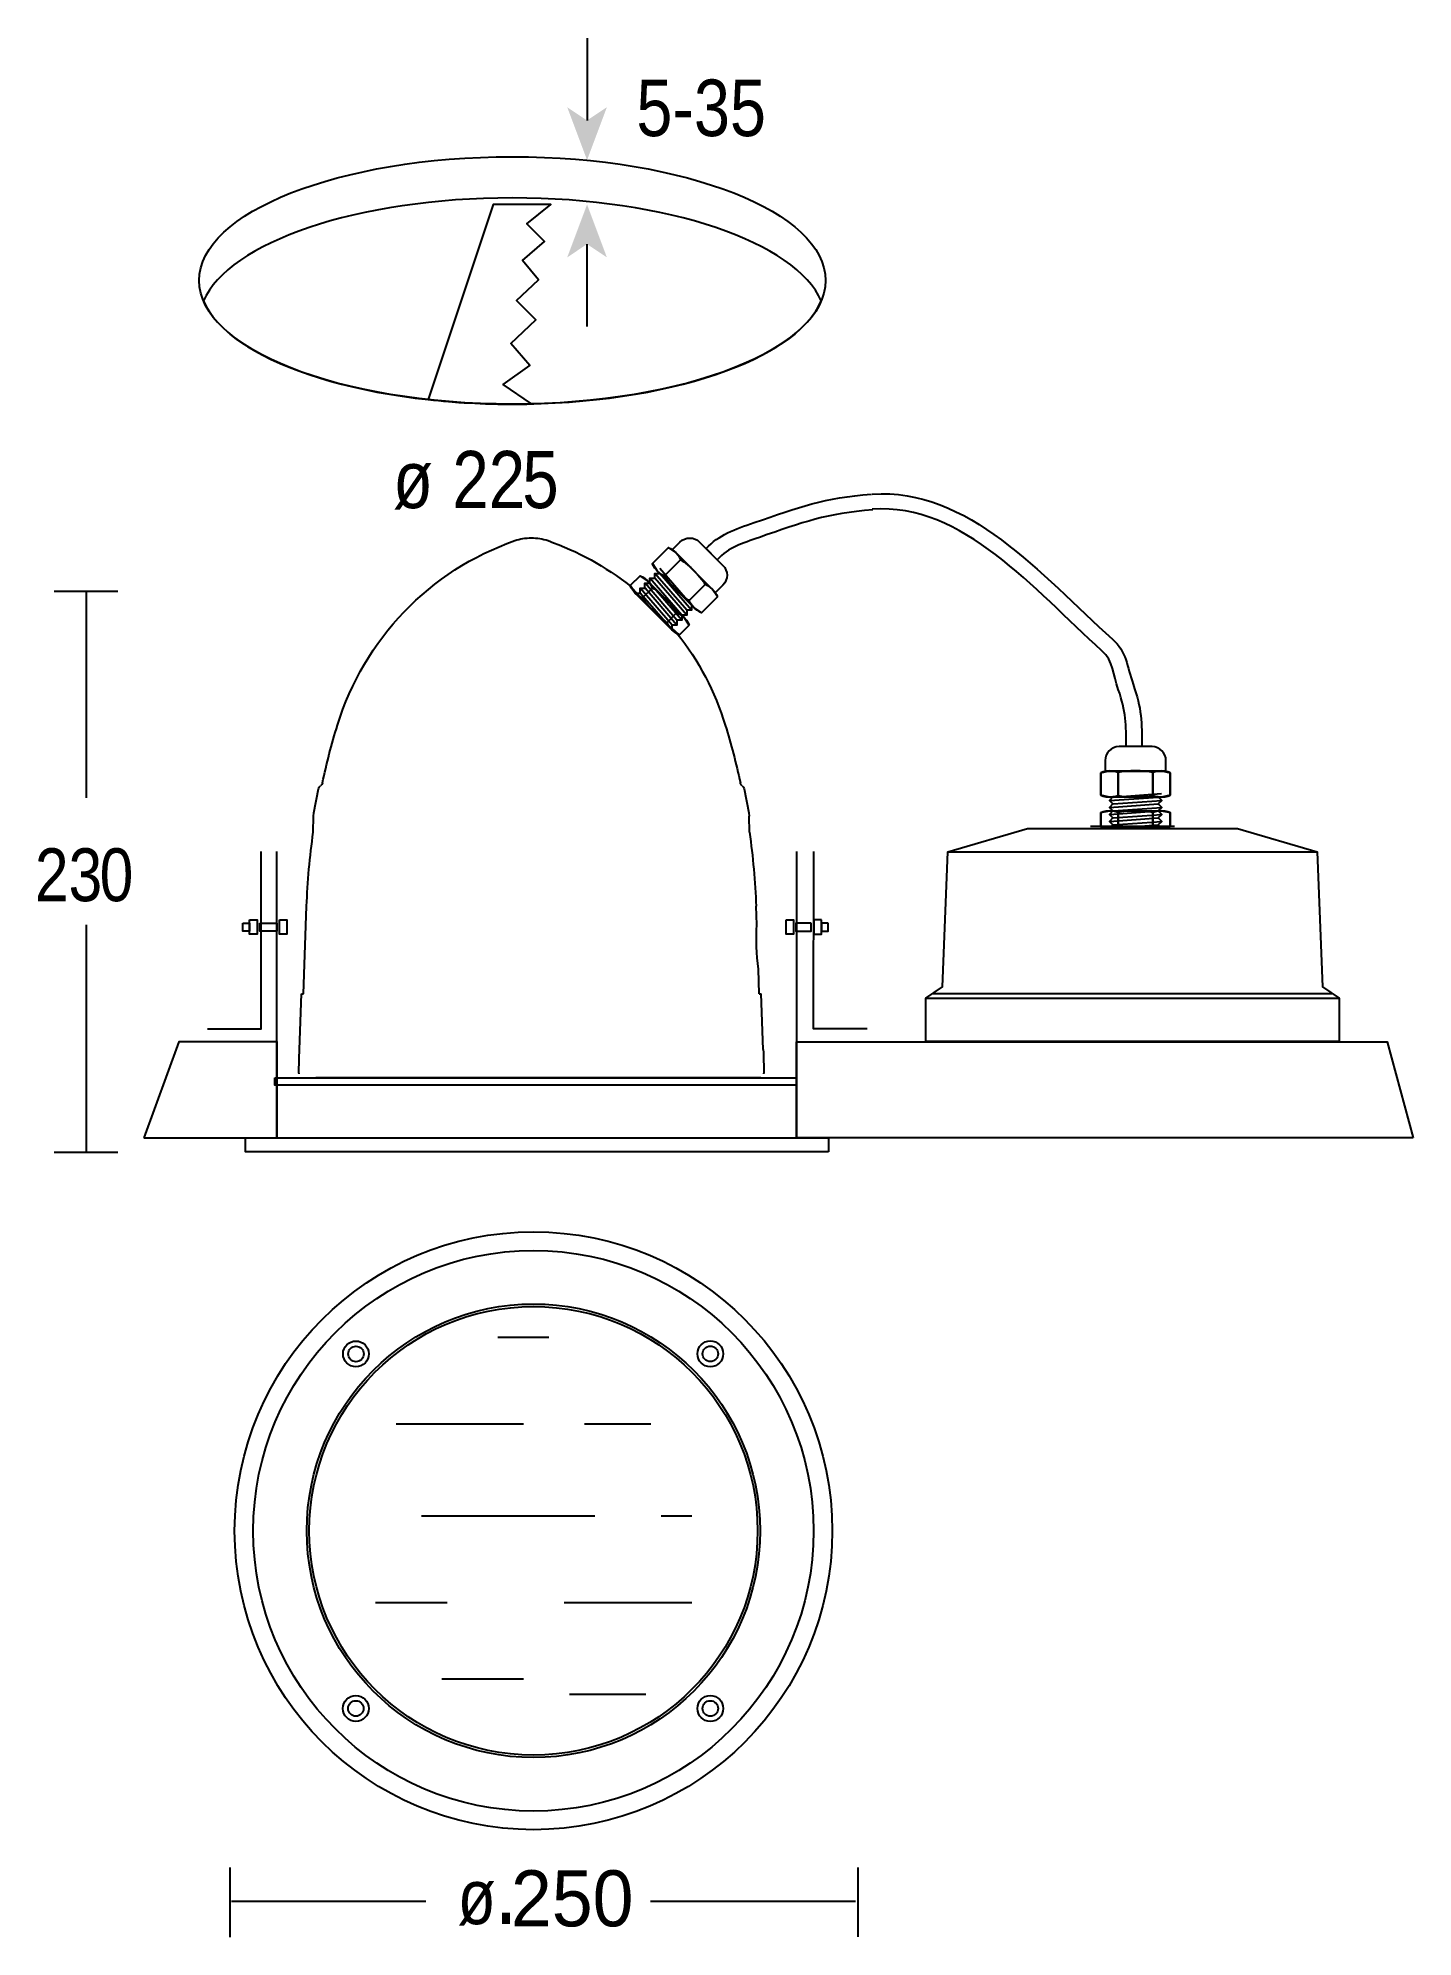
# Model space of a CAD drawing. Extents: x 33 to 181, y 84 to 288.
import ezdxf

# ---------------------------------------------------------------- set-up
doc = ezdxf.new("R2010")
doc.units = 0
doc.layers.add('LIVELLO_1', color=160, linetype='Continuous')
doc.styles.add('STD', font='txt')

# ---------------------------------------------------------------- blocks, each defined once
blk = doc.blocks.new('AI9-BLK1')
at = {"layer": 'LIVELLO_1'}
h = blk.add_hatch(color=7, dxfattribs=at)
h.dxf.hatch_style = 2
h.paths.add_polyline_path([(-14.85, 94.23), (-12.72, 95.65), (-14.85, 89.97), (-16.98, 95.65)])
h = blk.add_hatch(color=7, dxfattribs=at)
h.dxf.hatch_style = 2
h.paths.add_polyline_path([(-14.85, 80.92), (-16.98, 79.5), (-14.85, 85.18), (-12.72, 79.5)])
at = {"layer": 'LIVELLO_1', "color": 7}
for p, q in [((-14.85, 103.1), (-14.85, 94.23)), ((-14.85, 72.05), (-14.85, 80.92)), ((-20.99, 49.31), (-20.71, 49.31)), ((-4.65, 40.99), (-8.08, 44.96)), ((-4.12, 41.52), (-7.56, 45.49)), ((-4.12, 40.99), (-7.56, 44.96)), ((-3.59, 42.05), (-7.03, 46.02)), ((-3.59, 41.52), (-7.03, 45.49)), ((-72.21, 43.58), (-65.37, 43.58)), ((-68.79, 43.58), (-68.79, 21.34)), ((-5.7, 39.93), (-9.14, 43.9)), ((-5.7, 39.4), (-9.14, 43.37)), ((-5.18, 40.46), (-8.61, 44.43)), ((-5.18, 39.93), (-8.61, 43.9)), ((-4.65, 40.46), (-8.08, 44.43)), ((41.39, 21.05), (46.62, 21.42)), ((41.39, 20.3), (46.62, 20.68)), ((41.77, 21.42), (47, 21.8)), ((41.77, 20.68), (47, 21.05)), ((-44.32, 17.64), (-44.31, 19.36)), ((2.63, 17.64), (2.61, 19.36)), ((41.39, 19.55), (46.62, 19.93)), ((41.39, 18.8), (46.62, 19.18)), ((41.39, 18.05), (46.62, 18.43)), ((41.77, 19.93), (47, 20.3)), ((41.77, 19.18), (47, 19.55)), ((41.77, 18.43), (47, 18.8)), ((39.36, 18.29), (48.38, 18.29)), ((-48.23, -15.23), (-48.25, 15.56)), ((7.71, 15.56), (7.71, -15.23)), ((23.98, 15.51), (63.75, 15.51)), ((3.42, 7.68), (3.35, 9.66)), ((-68.79, 7.65), (-68.79, -16.79)), ((3.69, 0.25), (3.59, 2.91)), ((-45.81, -5.76), (-45.6, 0.25)), ((-45.6, 0.25), (-45.38, 0.25)), ((3.69, 0.25), (3.91, 0.25)), ((4.12, -5.76), (3.91, 0.25)), ((22.4, 0.29), (65.33, 0.29)), ((21.63, -0.23), (66.11, -0.23)), ((3.84, -8.81), (-44.05, -8.81)), ((-72.21, -16.79), (-65.37, -16.79)), ((-24.44, -36.71), (-18.95, -36.71)), ((-35.41, -46.04), (-21.69, -46.04)), ((-15.11, -46.04), (-7.97, -46.04)), ((-32.67, -55.92), (-14.01, -55.92)), ((-6.87, -55.92), (-3.58, -55.92)), ((-37.61, -65.25), (-29.92, -65.25)), ((-17.3, -65.25), (-3.58, -65.25)), ((-30.47, -73.48), (-21.69, -73.48)), ((-16.75, -75.12), (-8.52, -75.12)), ((-53.26, -101.26), (-53.26, -93.79)), ((14.32, -101.25), (14.32, -93.78)), ((-32.19, -97.42), (-53.11, -97.42)), ((14.06, -97.42), (-8.02, -97.42))]:
    blk.add_line(p, q, dxfattribs=at)
for points in [[(-0.81, 42.97), (-1.34, 43.77), (-5.31, 47.74), (-6.1, 48.27), (-7.82, 46.55), (-7.3, 45.75), (-3.33, 41.78), (-2.53, 41.25)], [(-0.81, 42.97), (-1.34, 43.77), (-5.31, 47.74), (-6.1, 48.27), (-7.82, 46.55), (-7.3, 45.75), (-3.33, 41.78), (-2.53, 41.25)], [(-3.85, 39.93), (-4.38, 40.73), (-8.35, 44.7), (-9.15, 45.23), (-10.2, 44.17), (-9.67, 43.37), (-5.7, 39.4), (-4.91, 38.88)], [(-3.85, 39.93), (-4.38, 40.73), (-8.35, 44.7), (-9.15, 45.23), (-10.2, 44.17), (-9.67, 43.37), (-5.7, 39.4), (-4.91, 38.88)], [(-3.59, 42.05), (-3.59, 41.52), (-4.12, 41.52), (-4.12, 40.99), (-4.65, 40.99), (-4.65, 40.46), (-5.18, 40.46), (-5.18, 39.93), (-5.71, 39.93), (-5.71, 39.4), (-9.68, 43.37), (-9.15, 43.37), (-9.15, 43.9), (-8.62, 43.9), (-8.62, 44.43), (-8.09, 44.43), (-8.09, 44.96), (-7.56, 44.96), (-7.56, 45.49), (-7.03, 45.49)], [(-3.59, 42.05), (-3.59, 41.52), (-4.12, 41.52), (-4.12, 40.99), (-4.65, 40.99), (-4.65, 40.46), (-5.18, 40.46), (-5.18, 39.93), (-5.71, 39.93), (-5.71, 39.4), (-9.68, 43.37), (-9.15, 43.37), (-9.15, 43.9), (-8.62, 43.9), (-8.62, 44.43), (-8.09, 44.43), (-8.09, 44.96), (-7.56, 44.96), (-7.56, 45.49), (-7.03, 45.49)], [(40.45, 24.04), (41.39, 24.23), (47, 24.23), (47.94, 24.04), (47.94, 21.61), (47, 21.42), (41.39, 21.42), (40.45, 21.61)], [(40.45, 24.04), (41.39, 24.23), (47, 24.23), (47.94, 24.04), (47.94, 21.61), (47, 21.42), (41.39, 21.42), (40.45, 21.61)], [(41.76, 21.43), (41.38, 21.05), (41.76, 20.68), (41.38, 20.3), (41.76, 19.93), (41.38, 19.55), (41.76, 19.18), (41.38, 18.8), (41.76, 18.43), (41.38, 18.05), (47.01, 18.05), (46.63, 18.43), (47.01, 18.8), (46.63, 19.18), (47.01, 19.55), (46.63, 19.93), (47.01, 20.3), (46.63, 20.68), (47.01, 21.05), (46.63, 21.43)], [(41.76, 21.43), (41.38, 21.05), (41.76, 20.68), (41.38, 20.3), (41.76, 19.93), (41.38, 19.55), (41.76, 19.18), (41.38, 18.8), (41.76, 18.43), (41.38, 18.05), (47.01, 18.05), (46.63, 18.43), (47.01, 18.8), (46.63, 19.18), (47.01, 19.55), (46.63, 19.93), (47.01, 20.3), (46.63, 20.68), (47.01, 21.05), (46.63, 21.43)], [(40.45, 19.74), (41.39, 19.93), (47, 19.93), (47.94, 19.74), (47.94, 18.24), (47, 18.05), (41.39, 18.05), (40.45, 18.24)], [(40.45, 19.74), (41.39, 19.93), (47, 19.93), (47.94, 19.74), (47.94, 18.24), (47, 18.05), (41.39, 18.05), (40.45, 18.24)], [(21.63, -4.88), (21.63, -0.23), (23.43, 0.98), (23.98, 15.51), (32.57, 18.04), (55.17, 18.04), (63.75, 15.51), (64.31, 0.98), (66.11, -0.23), (66.11, -4.88)], [(-51.18, 8.2), (-50.38, 8.2), (-50.38, 6.65), (-51.18, 6.65)], [(-47.97, 8.2), (-47.17, 8.2), (-47.17, 6.65), (-47.97, 6.65)], [(6.58, 8.2), (7.38, 8.2), (7.38, 6.65), (6.58, 6.65)], [(10.37, 8.2), (9.57, 8.2), (9.57, 6.65), (10.37, 6.65)], [(-51.91, 7.86), (-51.19, 7.86), (-51.19, 6.99), (-51.91, 6.99)], [(-51.91, 7.86), (-51.19, 7.86), (-51.19, 6.99), (-51.91, 6.99)], [(-50.07, 7.86), (-48.23, 7.86), (-48.23, 6.99), (-50.07, 6.99)], [(-50.07, 7.86), (-48.23, 7.86), (-48.23, 6.99), (-50.07, 6.99)], [(9.26, 7.86), (7.64, 7.86), (7.64, 6.99), (9.26, 6.99)], [(9.26, 7.86), (7.64, 7.86), (7.64, 6.99), (9.26, 6.99)], [(11.09, 7.86), (10.38, 7.86), (10.38, 6.99), (11.09, 6.99)], [(11.09, 7.86), (10.38, 7.86), (10.38, 6.99), (11.09, 6.99)], [(-62.58, -15.24), (-48.22, -15.24), (-48.22, -4.91), (-58.81, -4.91)], [(74.07, -15.24), (7.7, -15.24), (7.7, -4.91), (71.3, -4.91)], [(-48.45, -8.8), (7.65, -8.8), (7.65, -9.57), (-48.45, -9.57)], [(-48.45, -8.8), (7.65, -8.8), (7.65, -9.57), (-48.45, -9.57)], [(11.13, -16.76), (-51.61, -16.76), (-51.61, -15.24), (11.13, -15.24)]]:
    blk.add_lwpolyline(points, close=True, dxfattribs=at)
for points in [[(-55.7, -3.51), (-49.93, -3.51), (-49.95, 15.56)], [(15.3, -3.51), (9.53, -3.51), (9.55, 15.56)]]:
    blk.add_lwpolyline(points, dxfattribs=at)
for centre, radius in [((-20.62, -57.54), 32.17), ((-20.62, -57.54), 30.16), ((-20.62, -57.54), 24.4), ((-20.62, -57.54), 24.13), ((-39.73, -38.51), 1.39), ((-39.73, -38.51), 0.834), ((-1.58, -38.5), 1.39), ((-1.58, -38.5), 0.834), ((-39.74, -76.66), 1.39), ((-1.58, -76.66), 1.39), ((-39.74, -76.66), 0.834), ((-1.58, -76.66), 0.834)]:
    blk.add_circle(centre, radius, dxfattribs=at)
blk.add_ellipse((-22.89, 77.01), major_axis=(-33.72, 0), ratio=0.39474, dxfattribs=at)
for points, knots in [([(-56.14, 74.8), (-53.47, 81.09), (-39.6, 85.89), (-22.89, 85.89), (-6.18, 85.89), (7.68, 81.09), (10.36, 74.8), (7.68, 68.5), (-6.18, 63.7), (-22.89, 63.7), (-39.6, 63.7), (-53.47, 68.5), (-56.14, 74.8)], [0, 0, 0, 0, 1, 1, 1, 2, 2, 2, 3, 3, 3, 4, 4, 4, 4]), ([(-31.94, 64.19), (-31.94, 64.19), (-24.97, 85.2), (-24.97, 85.2), (-24.97, 85.2), (-18.75, 85.2), (-18.75, 85.2), (-18.75, 85.2), (-21.33, 83.1), (-21.33, 83.1), (-21.33, 83.1), (-19.43, 81.2), (-19.43, 81.2), (-19.43, 81.2), (-21.81, 79.14), (-21.81, 79.14), (-21.81, 79.14), (-20.07, 77.08), (-20.07, 77.08), (-20.07, 77.08), (-22.44, 74.87), (-22.44, 74.87), (-22.44, 74.87), (-20.38, 72.76), (-20.38, 72.76), (-20.38, 72.76), (-23.07, 70.23), (-23.07, 70.23), (-23.07, 70.23), (-21.02, 67.86), (-21.02, 67.86), (-21.02, 67.86), (-23.87, 65.8), (-23.87, 65.8), (-23.87, 65.8), (-20.82, 63.73), (-20.82, 63.73), (-21.51, 63.71), (-22.2, 63.7), (-22.89, 63.7), (-26.03, 63.7), (-29.06, 63.87), (-31.94, 64.19)], [0, 0, 0, 0, 1, 1, 1, 2, 2, 2, 3, 3, 3, 4, 4, 4, 5, 5, 5, 6, 6, 6, 7, 7, 7, 8, 8, 8, 9, 9, 9, 10, 10, 10, 11, 11, 11, 12, 12, 12, 13, 13, 13, 14, 14, 14, 14]), ([(15.91, 52.33), (11.01, 51.96), (8.33, 50.97), (3.71, 49.36), (1.83, 48.71), (0.39, 48.29), (-0.84, 46.96), (-0.84, 46.96), (-2.04, 48.16), (-2.04, 48.16), (-0.63, 49.66), (1, 50.22), (3.15, 50.96), (7.94, 52.62), (10.71, 53.64), (15.78, 54.02)], [0, 0, 0, 0, 1, 1, 1, 2, 2, 2, 3, 3, 3, 4, 4, 4, 5, 5, 5, 5]), ([(15.85, 54.01), (26.14, 54.78), (34.01, 45.33), (41.7, 38.42), (43.23, 37.06), (43.26, 35.49), (43.94, 33.55), (44.85, 30.97), (44.89, 29.41), (44.89, 26.84), (44.89, 26.84), (43.19, 26.84), (43.19, 26.84), (43.19, 29.19), (43.18, 30.62), (42.34, 32.99), (41.77, 34.63), (41.86, 36.01), (40.57, 37.16), (33.27, 43.72), (25.62, 53.11), (15.85, 52.38)], [0, 0, 0, 0, 1, 1, 1, 2, 2, 2, 3, 3, 3, 4, 4, 4, 5, 5, 5, 6, 6, 6, 7, 7, 7, 7]), ([(-0.22, 46.35), (-0.22, 46.35), (-2.73, 48.86), (-2.73, 48.86), (-3.32, 49.44), (-4.27, 49.44), (-4.85, 48.86), (-4.85, 48.86), (-5.64, 48.07), (-5.64, 48.07), (-5.64, 48.07), (-1.01, 43.43), (-1.01, 43.43), (-1.01, 43.43), (-0.22, 44.23), (-0.22, 44.23), (0.36, 44.81), (0.36, 45.76), (-0.22, 46.35)], [0, 0, 0, 0, 1, 1, 1, 2, 2, 2, 3, 3, 3, 4, 4, 4, 5, 5, 5, 6, 6, 6, 6]), ([(-19.05, 49.01), (-15.85, 47.88), (-12.85, 46.23), (-10.18, 44.11), (-10.18, 44.11), (-10.18, 44.11), (-10.18, 44.11), (-10.18, 44.11), (-10.17, 44.1), (-10.17, 44.1), (-10.17, 44.1), (-10.17, 44.1), (-10.17, 44.1), (-10.17, 44.1), (-10.17, 44.1), (-10.17, 44.1), (-10.17, 44.1), (-10.16, 44.09), (-10.16, 44.09), (-10.16, 44.09), (-10.16, 44.09), (-10.16, 44.09), (-10.16, 44.09), (-10.16, 44.09), (-10.16, 44.09), (-10.16, 44.09), (-10.15, 44.08), (-10.15, 44.08), (-10.15, 44.08), (-10.15, 44.08), (-10.15, 44.08), (-10.15, 44.08), (-10.15, 44.07), (-10.15, 44.07), (-10.15, 44.07), (-10.15, 44.07), (-10.15, 44.07), (-10.15, 44.07), (-10.14, 44.07), (-10.14, 44.07), (-10.14, 44.07), (-10.14, 44.06), (-10.14, 44.06), (-10.14, 44.06), (-10.14, 44.06), (-10.14, 44.06), (-10.14, 44.06), (-10.13, 44.06), (-10.13, 44.06), (-10.13, 44.06), (-10.13, 44.05), (-10.13, 44.05), (-10.13, 44.05), (-10.13, 44.05), (-10.13, 44.05), (-10.13, 44.05), (-10.13, 44.04), (-10.13, 44.04), (-10.13, 44.04), (-10.12, 44.04), (-10.12, 44.04), (-10.12, 44.04), (-10.12, 44.04), (-10.12, 44.04), (-10.12, 44.04), (-10.12, 44.03), (-10.12, 44.03), (-10.12, 44.03), (-10.11, 44.03), (-10.11, 44.03), (-10.11, 44.03), (-10.11, 44.03), (-10.11, 44.03), (-10.11, 44.03), (-10.11, 44.02), (-10.11, 44.02), (-10.11, 44.02), (-10.1, 44.02), (-10.1, 44.02), (-10.1, 44.02), (-10.1, 44.02), (-10.1, 44.02), (-10.1, 44.02), (-10.1, 44.01), (-10.1, 44.01), (-10.1, 44.01), (-10.1, 44.01), (-10.1, 44.01), (-10.1, 44.01), (-10.09, 44), (-10.09, 44), (-10.09, 44), (-10.09, 44), (-10.09, 44), (-10.09, 44), (-10.09, 44), (-10.09, 44), (-10.09, 44), (-10.08, 43.99), (-10.08, 43.99), (-10.08, 43.99), (-10.08, 43.99), (-10.08, 43.99), (-10.08, 43.99), (-10.08, 43.99), (-10.08, 43.99), (-10.08, 43.99), (-10.07, 43.98), (-10.07, 43.98), (-10.07, 43.98), (-10.07, 43.98), (-10.07, 43.98), (-10.07, 43.98), (-10.07, 43.98), (-10.07, 43.98), (-10.07, 43.98), (-10.07, 43.97), (-10.07, 43.97), (-10.07, 43.97), (-10.06, 43.97), (-10.06, 43.97), (-10.06, 43.97), (-10.06, 43.97), (-10.06, 43.97), (-10.06, 43.97), (-10.05, 43.96), (-10.05, 43.96), (-10.05, 43.96), (-10.05, 43.96), (-10.05, 43.96), (-10.05, 43.96), (-10.05, 43.95), (-10.05, 43.95), (-10.05, 43.95), (-10.05, 43.95), (-10.05, 43.95), (-10.05, 43.95), (-10.04, 43.95), (-10.04, 43.95), (-10.04, 43.95), (-10.04, 43.94), (-10.04, 43.94), (-10.04, 43.94), (-10.04, 43.94), (-10.04, 43.94), (-10.04, 43.94), (-10.03, 43.94), (-10.03, 43.94), (-10.03, 43.94), (-10.03, 43.93), (-10.03, 43.93), (-10.03, 43.93), (-10.03, 43.93), (-10.03, 43.93), (-10.03, 43.93), (-10.02, 43.93), (-10.02, 43.93), (-10.02, 43.93), (-10.02, 43.92), (-10.02, 43.92), (-10.02, 43.92), (-10.02, 43.92), (-10.02, 43.92), (-10.02, 43.92), (-10.02, 43.91), (-10.02, 43.91), (-10.02, 43.91), (-10.01, 43.91), (-10.01, 43.91), (-10.01, 43.91), (-10.01, 43.91), (-10.01, 43.91), (-10.01, 43.91), (-10, 43.9), (-10, 43.9), (-10, 43.9), (-10, 43.9), (-10, 43.9), (-10, 43.9), (-10, 43.9), (-10, 43.9), (-10, 43.9), (-10, 43.89), (-10, 43.89), (-10, 43.89), (-9.99, 43.89), (-9.99, 43.89), (-9.99, 43.89), (-9.99, 43.89), (-9.99, 43.89), (-9.99, 43.89), (-9.99, 43.88), (-9.99, 43.88), (-9.99, 43.88), (-9.98, 43.88), (-9.98, 43.88), (-9.98, 43.88), (-9.98, 43.88), (-9.98, 43.88), (-9.98, 43.88), (-9.98, 43.87), (-9.98, 43.87), (-9.98, 43.87), (-9.97, 43.87), (-9.97, 43.87), (-9.97, 43.87), (-9.97, 43.86), (-9.97, 43.86), (-9.97, 43.86), (-9.97, 43.86), (-9.97, 43.86), (-9.97, 43.86), (-9.97, 43.86), (-9.97, 43.86), (-9.97, 43.86), (-9.96, 43.85), (-9.96, 43.85), (-9.96, 43.85), (-9.96, 43.85), (-9.96, 43.85), (-9.96, 43.85), (-9.96, 43.85), (-9.96, 43.85), (-9.96, 43.85), (-9.95, 43.84), (-9.95, 43.84), (-9.95, 43.84), (-9.95, 43.84), (-9.95, 43.84), (-9.95, 43.84), (-9.95, 43.84), (-9.95, 43.84), (-9.95, 43.84), (-9.94, 43.83), (-9.94, 43.83), (-9.94, 43.83), (-9.94, 43.83), (-9.94, 43.83), (-9.94, 43.83), (-9.94, 43.82), (-9.94, 43.82), (-9.94, 43.82), (-9.93, 43.82), (-9.93, 43.82), (-9.93, 43.82), (-9.93, 43.82), (-9.93, 43.82), (-9.93, 43.82), (-9.93, 43.81), (-9.93, 43.81), (-9.93, 43.81), (-9.93, 43.81), (-9.93, 43.81), (-9.93, 43.81), (-9.92, 43.81), (-9.92, 43.81), (-9.92, 43.81), (-9.92, 43.8), (-9.92, 43.8), (-9.92, 43.8), (-9.92, 43.8), (-9.92, 43.8), (-9.92, 43.8), (-9.92, 43.8), (-9.92, 43.8), (-9.92, 43.8), (-9.91, 43.79), (-9.91, 43.79), (-9.91, 43.79), (-9.91, 43.79), (-9.91, 43.79), (-9.91, 43.79), (-9.9, 43.79), (-9.9, 43.79), (-9.9, 43.79), (-9.9, 43.78), (-9.9, 43.78), (-9.9, 43.78), (-9.9, 43.78), (-9.9, 43.78), (-9.9, 43.78), (-9.9, 43.77), (-9.9, 43.77), (-9.9, 43.77), (-9.89, 43.77), (-9.89, 43.77), (-9.89, 43.77), (-9.89, 43.77), (-9.89, 43.77), (-9.89, 43.77), (-9.89, 43.76), (-9.89, 43.76), (-9.89, 43.76), (-9.88, 43.76), (-9.88, 43.76), (-9.88, 43.76), (-9.88, 43.76), (-9.88, 43.76), (-9.88, 43.76), (-9.88, 43.75), (-9.88, 43.75), (-9.88, 43.75), (-9.87, 43.75), (-9.87, 43.75), (-9.87, 43.75), (-9.87, 43.75), (-9.87, 43.75), (-9.87, 43.75), (-9.87, 43.74), (-9.87, 43.74), (-9.87, 43.74), (-9.86, 43.74), (-9.86, 43.74), (-9.86, 43.74), (-9.86, 43.73), (-9.86, 43.73), (-9.86, 43.73), (-9.86, 43.73), (-9.86, 43.73), (-9.86, 43.73), (-9.86, 43.73), (-9.86, 43.73), (-9.86, 43.73), (-9.85, 43.72), (-9.85, 43.72), (-9.85, 43.72), (-9.85, 43.72), (-9.85, 43.72), (-9.85, 43.72), (-9.85, 43.72), (-9.85, 43.72), (-9.85, 43.72), (-9.84, 43.71), (-9.84, 43.71), (-9.84, 43.71), (-9.84, 43.71), (-9.84, 43.71), (-9.84, 43.71), (-9.84, 43.71), (-9.84, 43.71), (-9.84, 43.71), (-9.83, 43.7), (-9.83, 43.7), (-9.83, 43.7), (-9.83, 43.7), (-9.83, 43.7), (-9.83, 43.7), (-9.83, 43.69), (-9.83, 43.69), (-9.83, 43.69), (-9.82, 43.69), (-9.82, 43.69), (-9.82, 43.69), (-9.82, 43.69), (-9.82, 43.69), (-9.82, 43.69), (-9.82, 43.68), (-9.82, 43.68), (-9.82, 43.68), (-9.81, 43.68), (-9.81, 43.68), (-9.81, 43.68), (-9.81, 43.68), (-9.81, 43.68), (-9.81, 43.68), (-9.81, 43.67), (-9.81, 43.67), (-9.81, 43.67), (-9.81, 43.67), (-9.81, 43.67), (-9.81, 43.67), (-9.8, 43.67), (-9.8, 43.67), (-9.8, 43.67), (-9.8, 43.66), (-9.8, 43.66), (-9.8, 43.66), (-9.8, 43.66), (-9.8, 43.66), (-9.8, 43.66), (-9.79, 43.66), (-9.79, 43.66), (-9.79, 43.66), (-9.79, 43.65), (-9.79, 43.65), (-9.79, 43.65), (-9.79, 43.65), (-9.79, 43.65), (-9.79, 43.65), (-9.78, 43.64), (-9.78, 43.64), (-9.78, 43.64), (-9.78, 43.64), (-9.78, 43.64), (-9.78, 43.64), (-9.78, 43.64), (-9.78, 43.64), (-9.78, 43.64), (-9.78, 43.63), (-9.78, 43.63), (-9.78, 43.63), (-9.77, 43.63), (-9.77, 43.63), (-9.77, 43.63), (-9.77, 43.63), (-9.77, 43.63), (-9.77, 43.63), (-9.77, 43.62), (-9.77, 43.62), (-9.77, 43.62), (-9.76, 43.62), (-9.76, 43.62), (-9.76, 43.62), (-9.76, 43.62), (-9.76, 43.62), (-9.76, 43.62), (-9.76, 43.61), (-9.76, 43.61), (-9.76, 43.61), (-9.75, 43.61), (-9.75, 43.61), (-9.75, 43.61), (-9.75, 43.61), (-9.75, 43.61), (-9.75, 43.61), (-9.75, 43.6), (-9.75, 43.6), (-9.75, 43.6), (-9.74, 43.6), (-9.74, 43.6), (-9.74, 43.6), (-9.74, 43.6), (-9.74, 43.6), (-9.74, 43.6), (-9.74, 43.59), (-9.74, 43.59), (-9.74, 43.59), (-9.74, 43.59), (-9.74, 43.59), (-9.74, 43.59), (-9.73, 43.58), (-9.73, 43.58), (-9.73, 43.58), (-9.73, 43.58), (-9.73, 43.58), (-9.73, 43.58), (-9.72, 43.58), (-9.72, 43.58), (-9.72, 43.58), (-9.72, 43.57), (-9.72, 43.57), (-9.72, 43.57), (-9.72, 43.57), (-9.72, 43.57), (-9.72, 43.57), (-9.72, 43.57), (-9.72, 43.57), (-9.72, 43.57), (-9.71, 43.56), (-9.71, 43.56), (-9.71, 43.56), (-9.71, 43.56), (-9.71, 43.56), (-9.71, 43.56), (-9.71, 43.56), (-9.71, 43.56), (-9.71, 43.56), (-9.7, 43.55), (-9.7, 43.55), (-9.7, 43.55), (-9.7, 43.55), (-9.7, 43.55), (-9.7, 43.55), (-9.7, 43.55), (-9.7, 43.55), (-9.7, 43.55), (-9.69, 43.54), (-9.69, 43.54), (-9.69, 43.54), (-9.69, 43.54), (-9.69, 43.54), (-9.69, 43.54), (-9.69, 43.54), (-9.69, 43.54), (-9.69, 43.54), (-9.68, 43.53), (-9.68, 43.53), (-9.68, 43.53), (-9.68, 43.53), (-9.68, 43.53), (-9.68, 43.53), (-9.68, 43.53), (-9.68, 43.53), (-9.68, 43.53), (-9.68, 43.52), (-9.68, 43.52), (-9.68, 43.52), (-9.67, 43.52), (-9.67, 43.52), (-9.67, 43.52), (-9.67, 43.51), (-9.67, 43.51), (-9.67, 43.51), (-9.67, 43.51), (-9.67, 43.51), (-9.67, 43.51), (-9.66, 43.51), (-9.66, 43.51), (-9.66, 43.51), (-9.66, 43.5), (-9.66, 43.5), (-9.66, 43.5), (-9.66, 43.5), (-9.66, 43.5), (-9.66, 43.5), (-9.65, 43.49), (-9.65, 43.49), (-9.65, 43.49), (-9.65, 43.49), (-9.65, 43.49), (-9.65, 43.49), (-9.65, 43.49), (-9.65, 43.49), (-9.65, 43.49), (-9.65, 43.48), (-9.65, 43.48), (-9.65, 43.48), (-9.64, 43.48), (-9.64, 43.48), (-9.64, 43.48), (-9.64, 43.48), (-9.64, 43.48), (-9.64, 43.48), (-9.63, 43.47), (-9.63, 43.47), (-9.63, 43.47), (-9.63, 43.47), (-9.63, 43.47), (-9.63, 43.47), (-9.63, 43.47), (-9.63, 43.47), (-9.63, 43.47), (-9.63, 43.46), (-9.63, 43.46), (-9.63, 43.46), (-9.62, 43.46), (-9.62, 43.46), (-9.62, 43.46), (-9.62, 43.46), (-9.62, 43.46), (-9.62, 43.46), (-9.62, 43.45), (-9.62, 43.45), (-9.62, 43.45), (-9.61, 43.45), (-9.61, 43.45), (-9.61, 43.45), (-9.61, 43.45), (-9.61, 43.45), (-9.61, 43.45), (-9.61, 43.44), (-9.61, 43.44), (-9.61, 43.44), (-9.6, 43.44), (-9.6, 43.44), (-9.6, 43.44), (-9.6, 43.43), (-9.6, 43.43), (-9.6, 43.43), (-9.6, 43.43), (-9.6, 43.43), (-9.6, 43.43), (-9.59, 43.43), (-9.59, 43.43), (-9.59, 43.43), (-9.59, 43.42), (-9.59, 43.42), (-9.59, 43.42), (-9.59, 43.42), (-9.59, 43.42), (-9.59, 43.42), (-9.59, 43.42), (-9.59, 43.42), (-9.59, 43.42), (-9.58, 43.41), (-9.58, 43.41), (-9.58, 43.41), (-9.58, 43.41), (-9.58, 43.41), (-9.58, 43.41), (-9.57, 43.41), (-9.57, 43.41), (-9.57, 43.41), (-9.57, 43.4), (-9.57, 43.4), (-9.57, 43.4), (-9.57, 43.4), (-9.57, 43.4), (-9.57, 43.4), (-9.57, 43.4), (-9.57, 43.4), (-9.57, 43.4), (-9.56, 43.39), (-9.56, 43.39), (-9.56, 43.39), (-9.56, 43.39), (-9.56, 43.39), (-9.56, 43.39), (-9.56, 43.38), (-9.56, 43.38), (-9.56, 43.38), (-9.55, 43.38), (-9.55, 43.38), (-9.55, 43.38), (-9.55, 43.38), (-9.55, 43.38), (-9.55, 43.38), (-9.55, 43.37), (-9.55, 43.37), (-9.55, 43.37), (-9.54, 43.37), (-9.54, 43.37), (-9.54, 43.37), (-9.54, 43.37), (-9.54, 43.37), (-9.54, 43.37), (-9.54, 43.36), (-9.54, 43.36), (-9.54, 43.36), (-9.53, 43.36), (-9.53, 43.36), (-9.53, 43.36), (-9.53, 43.36), (-9.53, 43.36), (-9.53, 43.36), (-9.53, 43.35), (-9.53, 43.35), (-9.53, 43.35), (-9.53, 43.35), (-9.53, 43.35), (-9.53, 43.35), (-9.52, 43.35), (-9.52, 43.35), (-9.52, 43.35), (-9.52, 43.34), (-9.52, 43.34), (-9.52, 43.34), (-9.52, 43.34), (-9.52, 43.34), (-9.52, 43.34), (-9.51, 43.33), (-9.51, 43.33), (-9.51, 43.33), (-9.51, 43.33), (-9.51, 43.33), (-9.51, 43.33), (-9.51, 43.33), (-9.51, 43.33), (-9.51, 43.33), (-9.5, 43.32), (-9.5, 43.32), (-9.5, 43.32), (-9.5, 43.32), (-9.5, 43.32), (-9.5, 43.32), (-9.5, 43.32), (-9.5, 43.32), (-9.5, 43.32), (-9.49, 43.31), (-9.49, 43.31), (-9.49, 43.31), (-9.49, 43.31), (-9.49, 43.31), (-9.49, 43.31), (-9.49, 43.31), (-9.49, 43.31), (-9.49, 43.31), (-9.48, 43.3), (-9.48, 43.3), (-9.48, 43.3), (-9.48, 43.3), (-9.48, 43.3), (-9.48, 43.3), (-9.48, 43.3), (-9.48, 43.3), (-9.48, 43.3), (-9.47, 43.29), (-9.47, 43.29), (-9.47, 43.29), (-9.47, 43.29), (-9.47, 43.29), (-9.47, 43.29), (-9.47, 43.29), (-9.47, 43.29), (-9.47, 43.29), (-9.47, 43.28), (-9.47, 43.28), (-9.47, 43.28), (-9.46, 43.28), (-9.46, 43.28), (-9.46, 43.28), (-9.46, 43.28), (-9.46, 43.28), (-9.46, 43.28), (-9.45, 43.27), (-9.45, 43.27), (-9.45, 43.27), (-9.45, 43.27), (-9.45, 43.27), (-9.45, 43.27), (-9.45, 43.27), (-9.45, 43.27), (-9.45, 43.27), (-9.45, 43.26), (-9.45, 43.26), (-9.45, 43.26), (-9.44, 43.26), (-9.44, 43.26), (-9.44, 43.26), (-9.44, 43.25), (-9.44, 43.25), (-9.44, 43.25), (-9.44, 43.25), (-9.44, 43.25), (-9.44, 43.25), (-9.43, 43.25), (-9.43, 43.25), (-9.43, 43.25), (-9.43, 43.24), (-9.43, 43.24), (-9.43, 43.24), (-9.43, 43.24), (-9.43, 43.24), (-9.43, 43.24), (-9.43, 43.24), (-9.43, 43.24), (-9.43, 43.24), (-9.42, 43.23), (-9.42, 43.23), (-9.42, 43.23), (-9.42, 43.23), (-9.42, 43.23), (-9.42, 43.23), (-9.41, 43.23), (-9.41, 43.23), (-9.41, 43.23), (-9.41, 43.22), (-9.41, 43.22), (-9.41, 43.22), (-9.41, 43.22), (-9.41, 43.22), (-9.41, 43.22), (-9.41, 43.22), (-9.41, 43.22), (-9.41, 43.22), (-9.4, 43.21), (-9.4, 43.21), (-9.4, 43.21), (-9.4, 43.21), (-9.4, 43.21), (-9.4, 43.21), (-9.4, 43.2), (-9.4, 43.2), (-9.4, 43.2), (-9.39, 43.2), (-9.39, 43.2), (-9.39, 43.2), (-9.39, 43.2), (-9.39, 43.2), (-9.39, 43.2), (-9.39, 43.19), (-9.39, 43.19), (-9.39, 43.19), (-9.38, 43.19), (-9.38, 43.19), (-9.38, 43.19), (-9.38, 43.19), (-9.38, 43.19), (-9.38, 43.19), (-9.38, 43.18), (-9.38, 43.18), (-9.38, 43.18), (-9.37, 43.18), (-9.37, 43.18), (-9.37, 43.18), (-9.37, 43.18), (-9.37, 43.18), (-9.37, 43.18), (-9.37, 43.17), (-9.37, 43.17), (-9.37, 43.17), (-9.37, 43.17), (-9.37, 43.17), (-9.37, 43.17), (-9.36, 43.17), (-9.36, 43.17), (-9.36, 43.17), (-9.36, 43.16), (-9.36, 43.16), (-9.36, 43.16), (-9.35, 43.16), (-9.35, 43.16), (-9.35, 43.16), (-9.35, 43.16), (-9.35, 43.16), (-9.35, 43.16), (-9.35, 43.15), (-9.35, 43.15), (-9.35, 43.15), (-9.35, 43.15), (-9.35, 43.15), (-9.35, 43.15), (-9.34, 43.14), (-9.34, 43.14), (-9.34, 43.14), (-9.34, 43.14), (-9.34, 43.14), (-9.34, 43.14), (-9.34, 43.14), (-9.34, 43.14), (-9.34, 43.14), (-9.33, 43.13), (-9.33, 43.13), (-9.33, 43.13), (-9.33, 43.13), (-9.33, 43.13), (-9.33, 43.13), (-9.33, 43.13), (-9.33, 43.13), (-9.33, 43.13), (-9.32, 43.12), (-9.32, 43.12), (-9.32, 43.12), (-9.32, 43.12), (-9.32, 43.12), (-9.32, 43.12), (-9.32, 43.12), (-9.32, 43.12), (-9.32, 43.12), (-9.31, 43.11), (-9.31, 43.11), (-9.31, 43.11), (-9.31, 43.11), (-9.31, 43.11), (-9.31, 43.11), (-9.31, 43.11), (-9.31, 43.11), (-9.31, 43.11), (-9.3, 43.1), (-9.3, 43.1), (-9.3, 43.1), (-9.3, 43.1), (-9.3, 43.1), (-9.3, 43.1), (-9.3, 43.1), (-9.3, 43.1), (-9.3, 43.1), (-9.29, 43.09), (-9.29, 43.09), (-9.29, 43.09), (-9.29, 43.09), (-9.29, 43.09), (-9.29, 43.09), (-9.29, 43.08), (-9.29, 43.08), (-9.29, 43.08), (-9.29, 43.08), (-9.29, 43.08), (-9.29, 43.08), (-9.28, 43.08), (-9.28, 43.08), (-9.28, 43.08), (-9.28, 43.07), (-9.28, 43.07), (-9.28, 43.07), (-9.27, 43.07), (-9.27, 43.07), (-9.27, 43.07), (-9.27, 43.07), (-9.27, 43.07), (-9.27, 43.07), (-9.27, 43.06), (-9.27, 43.06), (-9.27, 43.06), (-9.27, 43.06), (-9.27, 43.06), (-9.27, 43.06), (-9.26, 43.06), (-9.26, 43.06), (-9.26, 43.06), (-9.26, 43.05), (-9.26, 43.05), (-9.26, 43.05), (-9.26, 43.05), (-9.26, 43.05), (-9.26, 43.05), (-9.25, 43.05), (-9.25, 43.05), (-9.25, 43.05), (-9.25, 43.04), (-9.25, 43.04), (-9.25, 43.04), (-9.25, 43.04), (-9.25, 43.04), (-9.25, 43.04), (-9.24, 43.04), (-9.24, 43.04), (-9.24, 43.04), (-9.24, 43.03), (-9.24, 43.03), (-9.24, 43.03), (-9.24, 43.03), (-9.24, 43.03), (-9.24, 43.03), (-9.23, 43.03), (-9.23, 43.03), (-9.23, 43.03), (-9.23, 43.02), (-9.23, 43.02), (-9.23, 43.02), (-9.23, 43.02), (-9.23, 43.02), (-9.23, 43.02), (-9.22, 43.02), (-9.22, 43.02), (-9.22, 43.02), (-9.22, 43.01), (-9.22, 43.01), (-9.22, 43.01), (-9.22, 43.01), (-9.22, 43.01), (-9.22, 43.01), (-9.22, 43.01), (-9.22, 43.01), (-9.22, 43.01), (-9.21, 43), (-9.21, 43), (-9.21, 43), (-9.21, 43), (-9.21, 43), (-9.21, 43), (-9.2, 43), (-9.2, 43), (-9.2, 43), (-9.2, 42.99), (-9.2, 42.99), (-9.2, 42.99), (-9.2, 42.99), (-9.2, 42.99), (-9.2, 42.99), (-9.2, 42.98), (-9.2, 42.98), (-9.2, 42.98), (-9.19, 42.98), (-9.19, 42.98), (-9.19, 42.98), (-9.19, 42.98), (-9.19, 42.98), (-9.19, 42.98), (-9.19, 42.97), (-9.19, 42.97), (-9.19, 42.97), (-9.18, 42.97), (-9.18, 42.97), (-9.18, 42.97), (-9.18, 42.97), (-9.18, 42.97), (-9.18, 42.97), (-9.18, 42.96), (-9.18, 42.96), (-9.18, 42.96), (-9.17, 42.96), (-9.17, 42.96), (-9.17, 42.96), (-9.17, 42.96), (-9.17, 42.96), (-9.17, 42.96), (-9.17, 42.95), (-9.17, 42.95), (-9.17, 42.95), (-9.16, 42.95), (-9.16, 42.95), (-9.16, 42.95), (-9.16, 42.95), (-9.16, 42.95), (-9.16, 42.95), (-9.16, 42.94), (-9.16, 42.94), (-9.16, 42.94), (-9.16, 42.94), (-9.16, 42.94), (-9.16, 42.94), (-9.15, 42.94), (-9.15, 42.94), (-9.15, 42.94), (-9.15, 42.93), (-9.15, 42.93), (-9.15, 42.93), (-9.14, 42.93), (-9.14, 42.93), (-9.14, 42.93), (-9.14, 42.93), (-9.14, 42.93), (-9.14, 42.93), (-9.14, 42.92), (-9.14, 42.92), (-9.14, 42.92), (-9.13, 42.92), (-9.13, 42.92), (-9.13, 42.92), (-9.13, 42.92), (-9.13, 42.92), (-9.13, 42.92), (-9.13, 42.91), (-9.13, 42.91), (-9.13, 42.91), (-9.13, 42.91), (-9.13, 42.91), (-9.13, 42.91), (-9.12, 42.9), (-9.12, 42.9), (-9.12, 42.9), (-9.12, 42.9), (-9.12, 42.9), (-9.12, 42.9), (-9.11, 42.9), (-9.11, 42.9), (-9.11, 42.9), (-9.11, 42.89), (-9.11, 42.89), (-9.11, 42.89), (-9.11, 42.89), (-9.11, 42.89), (-9.11, 42.89), (-9.11, 42.89), (-9.11, 42.89), (-9.11, 42.89), (-9.1, 42.88), (-9.1, 42.88), (-9.1, 42.88), (-9.1, 42.88), (-9.1, 42.88), (-9.1, 42.88), (-9.09, 42.88), (-9.09, 42.88), (-9.09, 42.88), (-9.09, 42.87), (-9.09, 42.87), (-9.09, 42.87), (-9.09, 42.87), (-9.09, 42.87), (-9.09, 42.87), (-9.09, 42.87), (-9.09, 42.87), (-9.09, 42.87), (-9.08, 42.86), (-9.08, 42.86), (-9.08, 42.86), (-9.08, 42.86), (-9.08, 42.86), (-9.08, 42.86), (-9.08, 42.86), (-9.08, 42.86), (-9.08, 42.86), (-9.07, 42.85), (-9.07, 42.85), (-9.07, 42.85), (-9.07, 42.85), (-9.07, 42.85), (-9.07, 42.85), (-9.07, 42.85), (-9.07, 42.85), (-9.07, 42.85), (-9.06, 42.84), (-9.06, 42.84), (-9.06, 42.84), (-9.06, 42.84), (-9.06, 42.84), (-9.06, 42.84), (-9.06, 42.83), (-9.06, 42.83), (-9.06, 42.83), (-9.05, 42.83), (-9.05, 42.83), (-9.05, 42.83), (-9.05, 42.83), (-9.05, 42.83), (-9.05, 42.83), (-9.05, 42.82), (-9.05, 42.82), (-9.05, 42.82), (-9.04, 42.82), (-9.04, 42.82), (-9.04, 42.82), (-9.04, 42.82), (-9.04, 42.82), (-9.04, 42.82), (-9.04, 42.81), (-9.04, 42.81), (-9.04, 42.81), (-9.04, 42.81), (-9.04, 42.81), (-9.04, 42.81), (-9.03, 42.81), (-9.03, 42.81), (-9.03, 42.81), (-9.03, 42.8), (-9.03, 42.8), (-9.03, 42.8), (-9.02, 42.8), (-9.02, 42.8), (-9.02, 42.8), (-9.02, 42.8), (-9.02, 42.8), (-9.02, 42.8), (-9.02, 42.79), (-9.02, 42.79), (-9.02, 42.79), (-9.02, 42.79), (-9.02, 42.79), (-9.02, 42.79), (-9.01, 42.79), (-9.01, 42.79), (-9.01, 42.79), (-9.01, 42.78), (-9.01, 42.78), (-9.01, 42.78), (-9.01, 42.78), (-9.01, 42.78), (-9.01, 42.78), (-9, 42.78), (-9, 42.78), (-9, 42.78), (-9, 42.77), (-9, 42.77), (-9, 42.77), (-9, 42.77), (-9, 42.77), (-9, 42.77), (-8.99, 42.77), (-8.99, 42.77), (-8.99, 42.77), (-8.99, 42.76), (-8.99, 42.76), (-8.99, 42.76), (-8.99, 42.76), (-8.99, 42.76), (-8.99, 42.76), (-8.98, 42.76), (-8.98, 42.76), (-8.98, 42.76), (-8.98, 42.75), (-8.98, 42.75), (-8.98, 42.75), (-8.98, 42.75), (-8.98, 42.75), (-8.98, 42.75), (-8.97, 42.75), (-8.97, 42.75), (-8.97, 42.75), (-8.97, 42.74), (-8.97, 42.74), (-8.97, 42.74), (-8.97, 42.74), (-8.97, 42.74), (-8.97, 42.74), (-8.96, 42.73), (-8.96, 42.73), (-8.96, 42.73), (-8.96, 42.73), (-8.96, 42.73), (-8.96, 42.73), (-8.96, 42.73), (-8.96, 42.73), (-8.96, 42.73), (-8.95, 42.72), (-8.95, 42.72), (-8.95, 42.72), (-8.95, 42.72), (-8.95, 42.72), (-8.95, 42.72), (-8.95, 42.72), (-8.95, 42.72), (-8.95, 42.72), (-8.94, 42.71), (-8.94, 42.71), (-8.94, 42.71), (-8.94, 42.71), (-8.94, 42.71), (-8.94, 42.71), (-8.94, 42.71), (-8.94, 42.71), (-8.94, 42.71), (-8.93, 42.7), (-8.93, 42.7), (-8.93, 42.7), (-8.93, 42.7), (-8.93, 42.7), (-8.93, 42.7), (-8.93, 42.7), (-8.93, 42.7), (-8.93, 42.7), (-8.93, 42.69), (-8.93, 42.69), (-8.93, 42.69), (-8.92, 42.69), (-8.92, 42.69), (-8.92, 42.69), (-8.92, 42.69), (-8.92, 42.69), (-8.92, 42.69), (-8.91, 42.68), (-8.91, 42.68), (-8.91, 42.68), (-8.91, 42.68), (-8.91, 42.68), (-8.91, 42.68), (-8.91, 42.68), (-8.91, 42.68), (-8.91, 42.68), (-8.91, 42.67), (-8.91, 42.67), (-8.91, 42.67), (-8.9, 42.67), (-8.9, 42.67), (-8.9, 42.67), (-8.9, 42.67), (-8.9, 42.67), (-8.9, 42.67), (-8.9, 42.66), (-8.9, 42.66), (-8.9, 42.66), (-8.89, 42.66), (-8.89, 42.66), (-8.89, 42.66), (-8.89, 42.66), (-8.89, 42.66), (-8.89, 42.66), (-8.88, 42.65), (-8.88, 42.65), (-8.88, 42.65), (-8.88, 42.65), (-8.88, 42.65), (-8.88, 42.65), (-8.88, 42.64), (-8.88, 42.64), (-8.88, 42.64), (-8.88, 42.64), (-8.88, 42.64), (-8.88, 42.64), (-8.87, 42.64), (-8.87, 42.64), (-8.87, 42.64), (-8.87, 42.63), (-8.87, 42.63), (-8.87, 42.63), (-8.87, 42.63), (-8.87, 42.63), (-8.87, 42.63), (-8.86, 42.63), (-8.86, 42.63), (-8.86, 42.63), (-8.86, 42.62), (-8.86, 42.62), (-8.86, 42.62), (-8.86, 42.62), (-8.86, 42.62), (-8.86, 42.62), (-8.86, 42.62), (-8.86, 42.62), (-8.86, 42.62), (-8.85, 42.61), (-8.85, 42.61), (-8.85, 42.61), (-8.85, 42.61), (-8.85, 42.61), (-8.85, 42.61), (-8.84, 42.61), (-8.84, 42.61), (-8.84, 42.61), (-8.84, 42.6), (-8.84, 42.6), (-8.84, 42.6), (-8.84, 42.6), (-8.84, 42.6), (-8.84, 42.6), (-8.83, 42.6), (-8.83, 42.6), (-8.83, 42.6), (-8.83, 42.59), (-8.83, 42.59), (-8.83, 42.59), (-8.83, 42.59), (-8.83, 42.59), (-8.83, 42.59), (-8.83, 42.59), (-8.83, 42.59), (-8.83, 42.59), (-8.82, 42.58), (-8.82, 42.58), (-8.82, 42.58), (-8.82, 42.58), (-8.82, 42.58), (-8.82, 42.58), (-8.82, 42.58), (-8.82, 42.58), (-8.82, 42.58), (-8.81, 42.57), (-8.81, 42.57), (-8.81, 42.57), (-8.81, 42.57), (-8.81, 42.57), (-8.81, 42.57), (-8.81, 42.57), (-8.81, 42.57), (-8.81, 42.57), (-8.8, 42.56), (-8.8, 42.56), (-8.8, 42.56), (-8.8, 42.56), (-8.8, 42.56), (-8.8, 42.56), (-8.8, 42.55), (-8.8, 42.55), (-8.8, 42.55), (-8.79, 42.55), (-8.79, 42.55), (-8.79, 42.55), (-8.79, 42.55), (-8.79, 42.55), (-8.79, 42.55), (-8.79, 42.54), (-8.79, 42.54), (-8.79, 42.54), (-8.78, 42.54), (-8.78, 42.54), (-8.78, 42.54), (-8.78, 42.54), (-8.78, 42.54), (-8.78, 42.54), (-8.78, 42.53), (-8.78, 42.53), (-8.78, 42.53), (-8.77, 42.53), (-8.77, 42.53), (-8.77, 42.53), (-8.77, 42.53), (-8.77, 42.53), (-8.77, 42.53), (-8.76, 42.52), (-8.76, 42.52), (-8.76, 42.52), (-8.76, 42.52), (-8.76, 42.52), (-8.76, 42.52), (-8.76, 42.52), (-8.76, 42.52), (-8.76, 42.52), (-8.76, 42.51), (-8.76, 42.51), (-8.76, 42.51), (-8.75, 42.51), (-8.75, 42.51), (-8.75, 42.51), (-8.75, 42.51), (-8.75, 42.51), (-8.75, 42.51), (-8.75, 42.5), (-8.75, 42.5), (-8.75, 42.5), (-8.74, 42.5), (-8.74, 42.5), (-8.74, 42.5), (-8.74, 42.5), (-8.74, 42.5), (-8.74, 42.5), (-8.74, 42.49), (-8.74, 42.49), (-8.74, 42.49), (-8.73, 42.49), (-8.73, 42.49), (-8.73, 42.49), (-8.73, 42.49), (-8.73, 42.49), (-8.73, 42.49), (-8.73, 42.48), (-8.73, 42.48), (-8.73, 42.48), (-8.72, 42.48), (-8.72, 42.48), (-8.72, 42.48), (-8.72, 42.48), (-8.72, 42.48), (-8.72, 42.48), (-8.72, 42.47), (-8.72, 42.47), (-8.72, 42.47), (-8.71, 42.47), (-8.71, 42.47), (-8.71, 42.47), (-8.71, 42.46), (-8.71, 42.46), (-8.71, 42.46), (-8.71, 42.46), (-8.71, 42.46), (-8.71, 42.46), (-8.7, 42.46), (-8.7, 42.46), (-8.7, 42.46), (-8.7, 42.45), (-8.7, 42.45), (-8.7, 42.45), (-8.7, 42.45), (-8.7, 42.45), (-8.7, 42.45), (-8.69, 42.45), (-8.69, 42.45), (-8.69, 42.45), (-8.69, 42.44), (-8.69, 42.44), (-8.69, 42.44), (-8.69, 42.44), (-8.69, 42.44), (-8.69, 42.44), (-8.68, 42.44), (-8.68, 42.44), (-8.68, 42.44), (-8.68, 42.43), (-8.68, 42.43), (-8.68, 42.43), (-8.68, 42.43), (-8.68, 42.43), (-8.68, 42.43), (-8.67, 42.43), (-8.67, 42.43), (-8.67, 42.43), (-8.67, 42.42), (-8.67, 42.42), (-8.67, 42.42), (-8.67, 42.42), (-8.67, 42.42), (-8.67, 42.42), (-8.66, 42.42), (-8.66, 42.42), (-8.66, 42.42), (-8.66, 42.41), (-8.66, 42.41), (-8.66, 42.41), (-8.66, 42.41), (-8.66, 42.41), (-8.66, 42.41), (-8.66, 42.41), (-8.66, 42.41), (-8.66, 42.41), (-8.65, 42.4), (-8.65, 42.4), (-8.65, 42.4), (-8.65, 42.4), (-8.65, 42.4), (-8.65, 42.4), (-8.65, 42.4), (-8.65, 42.4), (-8.65, 42.4), (-8.64, 42.39), (-8.64, 42.39), (-8.64, 42.39), (-8.64, 42.39), (-8.64, 42.39), (-8.64, 42.39), (-8.64, 42.39), (-8.64, 42.39), (-8.64, 42.39), (-8.63, 42.38), (-8.63, 42.38), (-8.63, 42.38), (-8.63, 42.38), (-8.63, 42.38), (-8.63, 42.38), (-8.63, 42.38), (-8.63, 42.38), (-8.63, 42.38), (-8.62, 42.37), (-8.62, 42.37), (-8.62, 42.37), (-8.62, 42.37), (-8.62, 42.37), (-8.62, 42.37), (-8.62, 42.37), (-8.62, 42.37), (-8.62, 42.37), (-8.61, 42.36), (-8.61, 42.36), (-8.61, 42.36), (-8.61, 42.36), (-8.61, 42.36), (-8.61, 42.36), (-8.61, 42.36), (-8.61, 42.36), (-8.61, 42.36), (-8.6, 42.35), (-8.6, 42.35), (-8.6, 42.35), (-8.6, 42.35), (-8.6, 42.35), (-8.6, 42.35), (-8.6, 42.35), (-8.6, 42.35), (-8.6, 42.35), (-8.59, 42.34), (-8.59, 42.34), (-8.59, 42.34), (-8.59, 42.34), (-8.59, 42.34), (-8.59, 42.34), (-8.59, 42.34), (-8.59, 42.34), (-8.59, 42.34), (-8.58, 42.33), (-8.58, 42.33), (-8.58, 42.33), (-8.58, 42.33), (-8.58, 42.33), (-8.58, 42.33), (-8.58, 42.33), (-8.58, 42.33), (-8.58, 42.33), (-8.57, 42.32), (-8.57, 42.32), (-8.57, 42.32), (-8.57, 42.32), (-8.57, 42.32), (-8.57, 42.32), (-8.57, 42.32), (-8.57, 42.32), (-8.57, 42.32), (-8.56, 42.31), (-8.56, 42.31), (-8.56, 42.31), (-8.56, 42.31), (-8.56, 42.31), (-8.56, 42.31), (-8.56, 42.31), (-8.56, 42.31), (-8.56, 42.31), (-8.55, 42.3), (-8.55, 42.3), (-8.55, 42.3), (-8.55, 42.3), (-8.55, 42.3), (-8.55, 42.3), (-8.55, 42.3), (-8.55, 42.3), (-8.55, 42.3), (-8.54, 42.29), (-8.54, 42.29), (-8.54, 42.29), (-8.54, 42.29), (-8.54, 42.29), (-8.54, 42.29), (-8.54, 42.28), (-8.54, 42.28), (-8.54, 42.28), (-8.53, 42.28), (-8.53, 42.28), (-8.53, 42.28), (-8.53, 42.28), (-8.53, 42.28), (-8.53, 42.28), (-8.53, 42.27), (-8.53, 42.27), (-8.53, 42.27), (-8.52, 42.27), (-8.52, 42.27), (-8.52, 42.27), (-8.52, 42.27), (-8.52, 42.27), (-8.52, 42.27), (-8.52, 42.26), (-8.52, 42.26), (-8.52, 42.26), (-8.51, 42.26), (-8.51, 42.26), (-8.51, 42.26), (-8.51, 42.26), (-8.51, 42.26), (-8.51, 42.26), (-8.51, 42.25), (-8.51, 42.25), (-8.51, 42.25), (-8.5, 42.25), (-8.5, 42.25), (-8.5, 42.25), (-8.5, 42.25), (-8.5, 42.25), (-8.5, 42.25), (-8.5, 42.24), (-8.5, 42.24), (-8.5, 42.24), (-8.5, 42.24), (-8.5, 42.24), (-8.5, 42.24), (-8.49, 42.24), (-8.49, 42.24), (-8.49, 42.24), (-8.49, 42.23), (-8.49, 42.23), (-8.49, 42.23), (-8.48, 42.23), (-8.48, 42.23), (-8.48, 42.23), (-8.48, 42.23), (-8.48, 42.23), (-8.48, 42.23), (-8.48, 42.22), (-8.48, 42.22), (-8.48, 42.22), (-8.48, 42.22), (-8.48, 42.22), (-8.48, 42.22), (-8.47, 42.22), (-8.47, 42.22), (-8.47, 42.22), (-8.47, 42.21), (-8.47, 42.21), (-8.47, 42.21), (-8.47, 42.21), (-8.47, 42.21), (-8.47, 42.21), (-8.46, 42.2), (-8.46, 42.2), (-8.46, 42.2), (-8.46, 42.2), (-8.46, 42.2), (-8.46, 42.2), (-8.45, 42.2), (-8.45, 42.2), (-8.45, 42.2), (-8.45, 42.19), (-8.45, 42.19), (-8.45, 42.19), (-8.45, 42.19), (-8.45, 42.19), (-8.45, 42.19), (-8.45, 42.19), (-8.45, 42.19), (-8.45, 42.19), (-8.44, 42.19), (-8.44, 42.19), (-8.44, 42.19), (-8.44, 42.18), (-8.44, 42.18), (-8.44, 42.18), (-8.44, 42.18), (-8.44, 42.18), (-8.44, 42.18), (-8.43, 42.18), (-8.43, 42.18), (-8.43, 42.18), (-8.43, 42.17), (-8.43, 42.17), (-8.43, 42.17), (-8.42, 42.17), (-8.42, 42.17), (-8.42, 42.17), (-8.42, 42.17), (-8.42, 42.17), (-8.42, 42.17), (-8.42, 42.16), (-8.42, 42.16), (-8.42, 42.16), (-8.42, 42.16), (-8.42, 42.16), (-8.42, 42.16), (-8.41, 42.15), (-8.41, 42.15), (-8.41, 42.15), (-8.41, 42.15), (-8.41, 42.15), (-8.41, 42.15), (-8.4, 42.15), (-8.4, 42.15), (-8.4, 42.15), (-8.4, 42.14), (-8.4, 42.14), (-8.4, 42.14), (-8.4, 42.14), (-8.4, 42.14), (-8.4, 42.14), (-8.4, 42.14), (-8.4, 42.14), (-8.4, 42.14), (-8.39, 42.13), (-8.39, 42.13), (-8.39, 42.13), (-8.39, 42.13), (-8.39, 42.13), (-8.39, 42.13), (-8.39, 42.13), (-8.39, 42.13), (-8.39, 42.13), (-8.38, 42.12), (-8.38, 42.12), (-8.38, 42.12), (-8.38, 42.12), (-8.38, 42.12), (-8.38, 42.12), (-8.38, 42.12), (-8.38, 42.12), (-8.38, 42.12), (-8.37, 42.11), (-8.37, 42.11), (-8.37, 42.11), (-8.37, 42.11), (-8.37, 42.11), (-8.37, 42.11), (-8.37, 42.11), (-8.37, 42.11), (-8.37, 42.11), (-8.36, 42.1), (-8.36, 42.1), (-8.36, 42.1), (-8.36, 42.1), (-8.36, 42.1), (-8.36, 42.1), (-8.36, 42.1), (-8.36, 42.1), (-8.36, 42.1), (-8.35, 42.09), (-8.35, 42.09), (-8.35, 42.09), (-8.35, 42.09), (-8.35, 42.09), (-8.35, 42.09), (-8.35, 42.09), (-8.35, 42.09), (-8.35, 42.09), (-8.34, 42.08), (-8.34, 42.08), (-8.34, 42.08), (-8.34, 42.08), (-8.34, 42.08), (-8.34, 42.08), (-8.34, 42.08), (-8.34, 42.08), (-8.34, 42.08), (-8.33, 42.07), (-8.33, 42.07), (-8.33, 42.07), (-8.33, 42.07), (-8.33, 42.07), (-8.33, 42.07), (-8.33, 42.07), (-8.33, 42.07), (-8.33, 42.07), (-8.32, 42.06), (-8.32, 42.06), (-8.32, 42.06), (-8.32, 42.06), (-8.32, 42.06), (-8.32, 42.06), (-8.32, 42.06), (-8.32, 42.06), (-8.32, 42.06), (-8.31, 42.05), (-8.31, 42.05), (-8.31, 42.05), (-8.31, 42.05), (-8.31, 42.05), (-8.31, 42.05), (-8.31, 42.05), (-8.31, 42.05), (-8.31, 42.05), (-8.3, 42.04), (-8.3, 42.04), (-8.3, 42.04), (-8.3, 42.04), (-8.3, 42.04), (-8.3, 42.04), (-8.3, 42.04), (-8.3, 42.04), (-8.3, 42.04), (-8.29, 42.03), (-8.29, 42.03), (-8.29, 42.03), (-8.29, 42.03), (-8.29, 42.03), (-8.29, 42.03), (-8.29, 42.03), (-8.29, 42.03), (-8.29, 42.03), (-8.28, 42.02), (-8.28, 42.02), (-8.28, 42.02), (-8.28, 42.02), (-8.28, 42.02), (-8.28, 42.02), (-8.28, 42.02), (-8.28, 42.02), (-8.28, 42.02), (-8.27, 42.01), (-8.27, 42.01), (-8.27, 42.01), (-8.27, 42.01), (-8.27, 42.01), (-8.27, 42.01), (-8.27, 42.01), (-8.27, 42.01), (-8.27, 42.01), (-8.26, 42), (-8.26, 42), (-8.26, 42), (-8.26, 42), (-8.26, 42), (-8.26, 42), (-8.26, 42), (-8.26, 42), (-8.26, 42), (-8.25, 41.99), (-8.25, 41.99), (-8.25, 41.99), (-8.25, 41.99), (-8.25, 41.99), (-8.25, 41.99), (-8.25, 41.99), (-8.25, 41.99), (-8.25, 41.99), (-8.24, 41.98), (-8.24, 41.98), (-8.24, 41.98), (-8.24, 41.98), (-8.24, 41.98), (-8.24, 41.98), (-8.24, 41.98), (-8.24, 41.98), (-8.24, 41.98), (-8.23, 41.97), (-8.23, 41.97), (-8.23, 41.97), (-8.23, 41.97), (-8.23, 41.97), (-8.23, 41.97), (-8.23, 41.97), (-8.23, 41.97), (-8.23, 41.97), (-8.23, 41.96), (-8.23, 41.96), (-8.23, 41.96), (-8.22, 41.96), (-8.22, 41.96), (-8.22, 41.96), (-8.22, 41.96), (-8.22, 41.96), (-8.22, 41.96), (-8.21, 41.95), (-8.21, 41.95), (-8.21, 41.95), (-8.21, 41.95), (-8.21, 41.95), (-8.21, 41.95), (-8.21, 41.94), (-8.21, 41.94), (-8.21, 41.94), (-8.2, 41.94), (-8.2, 41.94), (-8.2, 41.94), (-8.2, 41.94), (-8.2, 41.94), (-8.2, 41.94), (-8.2, 41.93), (-8.2, 41.93), (-8.2, 41.93), (-8.2, 41.93), (-8.2, 41.93), (-8.2, 41.93), (-8.19, 41.93), (-8.19, 41.93), (-8.19, 41.93), (-8.19, 41.92), (-8.19, 41.92), (-8.19, 41.92), (-8.18, 41.92), (-8.18, 41.92), (-8.18, 41.92), (-8.18, 41.92), (-8.18, 41.92), (-8.18, 41.92), (-8.18, 41.92), (-8.18, 41.92), (-8.18, 41.92), (-8.17, 41.91), (-8.17, 41.91), (-8.17, 41.91), (-8.17, 41.91), (-8.17, 41.91), (-8.17, 41.91), (-8.17, 41.9), (-8.17, 41.9), (-8.17, 41.9), (-8.17, 41.9), (-8.17, 41.9), (-8.17, 41.9), (-8.16, 41.9), (-8.16, 41.9), (-8.16, 41.9), (-8.16, 41.89), (-8.16, 41.89), (-8.16, 41.89), (-8.16, 41.89), (-8.16, 41.89), (-8.16, 41.89), (-8.15, 41.89), (-8.15, 41.89), (-8.15, 41.89), (-8.15, 41.88), (-8.15, 41.88), (-8.15, 41.88), (-8.14, 41.88), (-8.14, 41.88), (-8.14, 41.88), (-8.14, 41.88), (-8.14, 41.88), (-8.14, 41.88), (-8.14, 41.87), (-8.14, 41.87), (-8.14, 41.87), (-8.14, 41.87), (-8.14, 41.87), (-8.14, 41.87), (-8.13, 41.87), (-8.13, 41.87), (-8.13, 41.87), (-8.13, 41.87), (-8.13, 41.87), (-8.13, 41.87), (-8.13, 41.86), (-8.13, 41.86), (-8.13, 41.86), (-8.12, 41.86), (-8.12, 41.86), (-8.12, 41.86), (-8.12, 41.85), (-8.12, 41.85), (-8.12, 41.85), (-8.11, 41.85), (-8.11, 41.85), (-8.11, 41.85), (-8.11, 41.85), (-8.11, 41.85), (-8.11, 41.85), (-8.11, 41.84), (-8.11, 41.84), (-8.11, 41.84), (-8.11, 41.84), (-8.11, 41.84), (-8.11, 41.84), (-8.1, 41.84), (-8.1, 41.84), (-8.1, 41.84), (-8.1, 41.83), (-8.1, 41.83), (-8.1, 41.83), (-8.1, 41.83), (-8.1, 41.83), (-8.1, 41.83), (-8.09, 41.83), (-8.09, 41.83), (-8.09, 41.83), (-8.09, 41.82), (-8.09, 41.82), (-8.09, 41.82), (-8.08, 41.82), (-8.08, 41.82), (-8.08, 41.82), (-8.08, 41.82), (-8.08, 41.82), (-8.08, 41.82), (-8.08, 41.81), (-8.08, 41.81), (-8.08, 41.81), (-8.08, 41.81), (-8.08, 41.81), (-8.08, 41.81), (-8.07, 41.81), (-8.07, 41.81), (-8.07, 41.81), (-8.07, 41.8), (-8.07, 41.8), (-8.07, 41.8), (-8.06, 41.8), (-8.06, 41.8), (-8.06, 41.8), (-8.06, 41.8), (-8.06, 41.8), (-8.06, 41.8), (-8.06, 41.79), (-8.06, 41.79), (-8.06, 41.79), (-8.05, 41.79), (-8.05, 41.79), (-8.05, 41.79), (-8.05, 41.79), (-8.05, 41.79), (-8.05, 41.79), (-8.05, 41.78), (-8.05, 41.78), (-8.05, 41.78), (-8.05, 41.78), (-8.05, 41.78), (-8.05, 41.78), (-8.04, 41.78), (-8.04, 41.78), (-8.04, 41.78), (-8.04, 41.77), (-8.04, 41.77), (-8.04, 41.77), (-8.03, 41.77), (-8.03, 41.77), (-8.03, 41.77), (-8.03, 41.77), (-8.03, 41.77), (-8.03, 41.77), (-8.03, 41.76), (-8.03, 41.76), (-8.03, 41.76), (-8.02, 41.76), (-8.02, 41.76), (-8.02, 41.76), (-8.02, 41.76), (-8.02, 41.76), (-8.02, 41.76), (-8.02, 41.75), (-8.02, 41.75), (-8.02, 41.75), (-8.01, 41.75), (-8.01, 41.75), (-8.01, 41.75), (-8.01, 41.75), (-8.01, 41.75), (-8.01, 41.75), (-8.01, 41.74), (-8.01, 41.74), (-8.01, 41.74), (-8, 41.74), (-8, 41.74), (-8, 41.74), (-8, 41.74), (-8, 41.74), (-8, 41.74), (-8, 41.73), (-8, 41.73), (-8, 41.73), (-7.99, 41.73), (-7.99, 41.73), (-7.99, 41.73), (-7.99, 41.73), (-7.99, 41.73), (-7.99, 41.73), (-7.99, 41.72), (-7.99, 41.72), (-7.99, 41.72), (-7.99, 41.72), (-7.99, 41.72), (-7.99, 41.72), (-7.98, 41.72), (-7.98, 41.72), (-7.98, 41.72), (-7.98, 41.71), (-7.98, 41.71), (-7.98, 41.71), (-7.97, 41.71), (-7.97, 41.71), (-7.97, 41.71), (-7.97, 41.71), (-7.97, 41.71), (-7.97, 41.71), (-7.97, 41.7), (-7.97, 41.7), (-7.97, 41.7), (-7.96, 41.7), (-7.96, 41.7), (-7.96, 41.7), (-7.96, 41.7), (-7.96, 41.7), (-7.96, 41.7), (-7.96, 41.69), (-7.96, 41.69), (-7.96, 41.69), (-7.96, 41.69), (-7.96, 41.69), (-7.96, 41.69), (-7.95, 41.69), (-7.95, 41.69), (-7.95, 41.69), (-7.95, 41.68), (-7.95, 41.68), (-7.95, 41.68), (-7.95, 41.68), (-7.95, 41.68), (-7.95, 41.68), (-7.94, 41.68), (-7.94, 41.68), (-7.94, 41.68), (-7.94, 41.67), (-7.94, 41.67), (-7.94, 41.67), (-7.93, 41.67), (-7.93, 41.67), (-7.93, 41.67), (-7.93, 41.67), (-7.93, 41.67), (-7.93, 41.67), (-7.93, 41.66), (-7.93, 41.66), (-7.93, 41.66), (-7.93, 41.66), (-7.93, 41.66), (-7.93, 41.66), (-7.92, 41.65), (-7.92, 41.65), (-7.92, 41.65), (-7.92, 41.65), (-7.92, 41.65), (-7.92, 41.65), (-7.92, 41.65), (-7.92, 41.65), (-7.92, 41.65), (-7.91, 41.65), (-7.91, 41.65), (-7.91, 41.65), (-7.91, 41.64), (-7.91, 41.64), (-7.91, 41.64), (-7.9, 41.64), (-7.9, 41.64), (-7.9, 41.64), (-7.9, 41.64), (-7.9, 41.64), (-7.9, 41.64), (-7.9, 41.63), (-7.9, 41.63), (-7.9, 41.63), (-7.9, 41.63), (-7.9, 41.63), (-7.9, 41.63), (-7.89, 41.63), (-7.89, 41.63), (-7.89, 41.63), (-7.89, 41.62), (-7.89, 41.62), (-7.89, 41.62), (-7.89, 41.62), (-7.89, 41.62), (-7.89, 41.62), (-7.88, 41.62), (-7.88, 41.62), (-7.88, 41.62), (-7.88, 41.61), (-7.88, 41.61), (-7.88, 41.61), (-7.87, 41.61), (-7.87, 41.61), (-7.87, 41.61), (-7.87, 41.61), (-7.87, 41.61), (-7.87, 41.61), (-7.87, 41.6), (-7.87, 41.6), (-7.87, 41.6), (-7.86, 41.6), (-7.86, 41.6), (-7.86, 41.6), (-7.86, 41.59), (-7.86, 41.59), (-7.86, 41.59), (-7.86, 41.59), (-7.86, 41.59), (-7.86, 41.59), (-7.85, 41.59), (-7.85, 41.59), (-7.85, 41.59), (-7.85, 41.58), (-7.85, 41.58), (-7.85, 41.58), (-7.85, 41.58), (-7.85, 41.58), (-7.85, 41.58), (-7.84, 41.58), (-7.84, 41.58), (-7.84, 41.58), (-7.84, 41.58), (-7.84, 41.58), (-7.84, 41.58), (-7.84, 41.57), (-7.84, 41.57), (-7.84, 41.57), (-7.83, 41.57), (-7.83, 41.57), (-7.83, 41.57), (-7.83, 41.57), (-7.83, 41.57), (-7.83, 41.57), (-7.83, 41.56), (-7.83, 41.56), (-7.83, 41.56), (-7.82, 41.56), (-7.82, 41.56), (-7.82, 41.56), (-7.82, 41.56), (-7.82, 41.56), (-7.82, 41.56), (-7.82, 41.55), (-7.82, 41.55), (-7.82, 41.55), (-7.81, 41.55), (-7.81, 41.55), (-7.81, 41.55), (-7.81, 41.55), (-7.81, 41.55), (-7.81, 41.55), (-7.81, 41.54), (-7.81, 41.54), (-7.81, 41.54), (-7.8, 41.54), (-7.8, 41.54), (-7.8, 41.54), (-7.8, 41.54), (-7.8, 41.54), (-7.8, 41.54), (-7.8, 41.53), (-7.8, 41.53), (-7.8, 41.53), (-7.79, 41.53), (-7.79, 41.53), (-7.79, 41.53), (-7.79, 41.53), (-7.79, 41.53), (-7.79, 41.53), (-7.79, 41.52), (-7.79, 41.52), (-7.79, 41.52), (-7.78, 41.52), (-7.78, 41.52), (-7.78, 41.52), (-7.78, 41.52), (-7.78, 41.52), (-7.78, 41.52), (-7.78, 41.51), (-7.78, 41.51), (-7.78, 41.51), (-7.77, 41.51), (-7.77, 41.51), (-7.77, 41.51), (-7.77, 41.5), (-7.77, 41.5), (-7.77, 41.5), (-7.77, 41.5), (-7.77, 41.5), (-7.77, 41.5), (-7.77, 41.5), (-7.77, 41.5), (-7.77, 41.5), (-7.76, 41.5), (-7.76, 41.5), (-7.76, 41.5), (-7.76, 41.49), (-7.76, 41.49), (-7.76, 41.49), (-7.75, 41.49), (-7.75, 41.49), (-7.75, 41.49), (-7.75, 41.49), (-7.75, 41.49), (-7.75, 41.49), (-7.75, 41.48), (-7.75, 41.48), (-7.75, 41.48), (-7.74, 41.48), (-7.74, 41.48), (-7.74, 41.48), (-7.74, 41.47), (-7.74, 41.47), (-7.74, 41.47), (-7.74, 41.47), (-7.74, 41.47), (-7.74, 41.47), (-7.73, 41.47), (-7.73, 41.47), (-7.73, 41.47), (-7.73, 41.47), (-7.73, 41.47), (-7.73, 41.47), (-7.73, 41.46), (-7.73, 41.46), (-7.73, 41.46), (-7.72, 41.46), (-7.72, 41.46), (-7.72, 41.46), (-7.72, 41.46), (-7.72, 41.46), (-7.72, 41.46), (-7.72, 41.45), (-7.72, 41.45), (-7.72, 41.45), (-7.71, 41.45), (-7.71, 41.45), (-7.71, 41.45), (-7.71, 41.45), (-7.71, 41.45), (-7.71, 41.45), (-7.71, 41.44), (-7.71, 41.44), (-7.71, 41.44), (-7.7, 41.44), (-7.7, 41.44), (-7.7, 41.44), (-7.7, 41.44), (-7.7, 41.44), (-7.7, 41.44), (-7.7, 41.43), (-7.7, 41.43), (-7.7, 41.43), (-7.69, 41.43), (-7.69, 41.43), (-7.69, 41.43), (-7.69, 41.43), (-7.69, 41.43), (-7.69, 41.43), (-7.69, 41.42), (-7.69, 41.42), (-7.69, 41.42), (-7.68, 41.42), (-7.68, 41.42), (-7.68, 41.42), (-7.68, 41.42), (-7.68, 41.42), (-7.68, 41.42), (-7.67, 41.41), (-7.67, 41.41), (-7.67, 41.41), (-7.67, 41.41), (-7.67, 41.41), (-7.67, 41.41), (-7.67, 41.4), (-7.67, 41.4), (-7.67, 41.4), (-7.67, 41.4), (-7.67, 41.4), (-7.67, 41.4), (-7.66, 41.4), (-7.66, 41.4), (-7.66, 41.4), (-7.66, 41.4), (-7.66, 41.4), (-7.66, 41.4), (-7.65, 41.39), (-7.65, 41.39), (-7.65, 41.39), (-7.65, 41.39), (-7.65, 41.39), (-7.65, 41.39), (-7.65, 41.39), (-7.65, 41.39), (-7.65, 41.39), (-7.64, 41.38), (-7.64, 41.38), (-7.64, 41.38), (-7.64, 41.38), (-7.64, 41.38), (-7.64, 41.38), (-7.64, 41.38), (-7.64, 41.38), (-7.64, 41.38), (-7.64, 41.37), (-7.64, 41.37), (-7.64, 41.37), (-7.63, 41.37), (-7.63, 41.37), (-7.63, 41.37), (-7.63, 41.37), (-7.63, 41.37), (-7.63, 41.37), (-7.63, 41.36), (-7.63, 41.36), (-7.63, 41.36), (-7.62, 41.36), (-7.62, 41.36), (-7.62, 41.36), (-7.62, 41.36), (-7.62, 41.36), (-7.62, 41.36), (-7.61, 41.35), (-7.61, 41.35), (-7.61, 41.35), (-7.61, 41.35), (-7.61, 41.35), (-7.61, 41.35), (-7.61, 41.35), (-7.61, 41.35), (-7.61, 41.35), (-7.6, 41.34), (-7.6, 41.34), (-7.6, 41.34), (-7.6, 41.34), (-7.6, 41.34), (-7.6, 41.34), (-7.6, 41.34), (-7.6, 41.34), (-7.6, 41.34), (-7.6, 41.33), (-7.6, 41.33), (-7.6, 41.33), (-7.59, 41.33), (-7.59, 41.33), (-7.59, 41.33), (-7.59, 41.33), (-7.59, 41.33), (-7.59, 41.33), (-7.59, 41.32), (-7.59, 41.32), (-7.59, 41.32), (-7.58, 41.32), (-7.58, 41.32), (-7.58, 41.32), (-7.58, 41.32), (-7.58, 41.32), (-7.58, 41.32), (-7.57, 41.31), (-7.57, 41.31), (-7.57, 41.31), (-7.57, 41.31), (-7.57, 41.31), (-7.57, 41.31), (-7.57, 41.31), (-7.57, 41.31), (-7.57, 41.31), (-7.57, 41.3), (-7.57, 41.3), (-7.57, 41.3), (-7.56, 41.3), (-7.56, 41.3), (-7.56, 41.3), (-7.56, 41.3), (-7.56, 41.3), (-7.56, 41.3), (-7.56, 41.29), (-7.56, 41.29), (-7.56, 41.29), (-7.55, 41.29), (-7.55, 41.29), (-7.55, 41.29), (-7.55, 41.29), (-7.55, 41.29), (-7.55, 41.29), (-7.54, 41.28), (-7.54, 41.28), (-7.54, 41.28), (-7.54, 41.28), (-7.54, 41.28), (-7.54, 41.28), (-7.54, 41.28), (-7.54, 41.28), (-7.54, 41.28), (-7.53, 41.27), (-7.53, 41.27), (-7.53, 41.27), (-7.53, 41.27), (-7.53, 41.27), (-7.53, 41.27), (-7.53, 41.27), (-7.53, 41.27), (-7.53, 41.27), (-7.53, 41.26), (-7.53, 41.26), (-7.53, 41.26), (-7.52, 41.26), (-7.52, 41.26), (-7.52, 41.26), (-7.52, 41.26), (-7.52, 41.26), (-7.52, 41.26), (-7.51, 41.25), (-7.51, 41.25), (-7.51, 41.25), (-7.51, 41.25), (-7.51, 41.25), (-7.51, 41.25), (-7.51, 41.25), (-7.51, 41.25), (-7.51, 41.25), (-7.5, 41.24), (-7.5, 41.24), (-7.5, 41.24), (-7.5, 41.24), (-7.5, 41.24), (-7.5, 41.24), (-7.5, 41.24), (-7.5, 41.24), (-7.5, 41.24), (-7.49, 41.23), (-7.49, 41.23), (-7.49, 41.23), (-7.49, 41.23), (-7.49, 41.23), (-7.49, 41.23), (-7.49, 41.23), (-7.49, 41.23), (-7.49, 41.23), (-7.48, 41.22), (-7.48, 41.22), (-7.48, 41.22), (-7.48, 41.22), (-7.48, 41.22), (-7.48, 41.22), (-7.48, 41.22), (-7.48, 41.22), (-7.48, 41.22), (-7.47, 41.21), (-7.47, 41.21), (-7.47, 41.21), (-7.47, 41.21), (-7.47, 41.21), (-7.47, 41.21), (-7.47, 41.21), (-7.47, 41.21), (-7.47, 41.21), (-7.46, 41.2), (-7.46, 41.2), (-7.46, 41.2), (-7.46, 41.2), (-7.46, 41.2), (-7.46, 41.2), (-7.46, 41.2), (-7.46, 41.2), (-7.46, 41.2), (-7.45, 41.19), (-7.45, 41.19), (-7.45, 41.19), (-7.45, 41.19), (-7.45, 41.19), (-7.45, 41.19), (-7.45, 41.19), (-7.45, 41.19), (-7.45, 41.19), (-7.44, 41.18), (-7.44, 41.18), (-7.44, 41.18), (-7.44, 41.18), (-7.44, 41.18), (-7.44, 41.18), (-7.43, 41.18), (-7.43, 41.18), (-7.43, 41.18), (-7.43, 41.17), (-7.43, 41.17), (-7.43, 41.17), (-7.43, 41.17), (-7.43, 41.17), (-7.43, 41.17), (-7.43, 41.17), (-7.43, 41.17), (-7.43, 41.17), (-7.42, 41.16), (-7.42, 41.16), (-7.42, 41.16), (-7.42, 41.16), (-7.42, 41.16), (-7.42, 41.16), (-7.42, 41.16), (-7.42, 41.16), (-7.42, 41.16), (-7.41, 41.15), (-7.41, 41.15), (-7.41, 41.15), (-7.41, 41.15), (-7.41, 41.15), (-7.41, 41.15), (-7.4, 41.15), (-7.4, 41.15), (-7.4, 41.15), (-7.4, 41.14), (-7.4, 41.14), (-7.4, 41.14), (-7.4, 41.14), (-7.4, 41.14), (-7.4, 41.14), (-7.4, 41.14), (-7.4, 41.14), (-7.4, 41.14), (-7.39, 41.13), (-7.39, 41.13), (-7.39, 41.13), (-7.39, 41.13), (-7.39, 41.13), (-7.39, 41.13), (-7.39, 41.13), (-7.39, 41.13), (-7.39, 41.13), (-7.38, 41.12), (-7.38, 41.12), (-7.38, 41.12), (-7.38, 41.12), (-7.38, 41.12), (-7.38, 41.12), (-7.38, 41.12), (-7.38, 41.12), (-7.38, 41.12), (-7.37, 41.11), (-7.37, 41.11), (-7.37, 41.11), (-7.37, 41.11), (-7.37, 41.11), (-7.37, 41.11), (-7.36, 41.11), (-7.36, 41.11), (-7.36, 41.11), (-7.36, 41.1), (-7.36, 41.1), (-7.36, 41.1), (-7.36, 41.1), (-7.36, 41.1), (-7.36, 41.1), (-7.36, 41.1), (-7.36, 41.1), (-7.36, 41.1), (-7.35, 41.09), (-7.35, 41.09), (-7.35, 41.09), (-7.35, 41.09), (-7.35, 41.09), (-7.35, 41.09), (-7.35, 41.09), (-7.35, 41.09), (-7.35, 41.09), (-7.34, 41.08), (-7.34, 41.08), (-7.34, 41.08), (-7.34, 41.08), (-7.34, 41.08), (-7.34, 41.08), (-7.33, 41.08), (-7.33, 41.08), (-7.33, 41.08), (-7.33, 41.08), (-7.33, 41.08), (-7.33, 41.08), (-7.33, 41.07), (-7.33, 41.07), (-7.33, 41.07), (-7.32, 41.07), (-7.32, 41.07), (-7.32, 41.07), (-7.32, 41.06), (-7.32, 41.06), (-7.32, 41.06), (-7.32, 41.06), (-7.32, 41.06), (-7.32, 41.06), (-7.31, 41.06), (-7.31, 41.06), (-7.31, 41.06), (-7.31, 41.06), (-7.31, 41.06), (-7.31, 41.06), (-7.31, 41.05), (-7.31, 41.05), (-7.31, 41.05), (-7.3, 41.05), (-7.3, 41.05), (-7.3, 41.05), (-7.3, 41.05), (-7.3, 41.05), (-7.3, 41.05), (-7.3, 41.04), (-7.3, 41.04), (-7.3, 41.04), (-7.29, 41.04), (-7.29, 41.04), (-7.29, 41.04), (-7.29, 41.03), (-7.29, 41.03), (-7.29, 41.03), (-7.29, 41.03), (-7.29, 41.03), (-7.29, 41.03), (-7.28, 41.03), (-7.28, 41.03), (-7.28, 41.03), (-7.28, 41.03), (-7.28, 41.03), (-7.28, 41.03), (-7.28, 41.02), (-7.28, 41.02), (-7.28, 41.02), (-7.27, 41.02), (-7.27, 41.02), (-7.27, 41.02), (-7.27, 41.02), (-7.27, 41.02), (-7.27, 41.02), (-7.27, 41.01), (-7.27, 41.01), (-7.27, 41.01), (-7.26, 41.01), (-7.26, 41.01), (-7.26, 41.01), (-7.26, 41.01), (-7.26, 41.01), (-7.26, 41.01), (-7.25, 41), (-7.25, 41), (-7.25, 41), (-7.25, 41), (-7.25, 41), (-7.25, 41), (-7.25, 41), (-7.25, 41), (-7.25, 41), (-7.25, 40.99), (-7.25, 40.99), (-7.25, 40.99), (-7.24, 40.99), (-7.24, 40.99), (-7.24, 40.99), (-7.24, 40.99), (-7.24, 40.99), (-7.24, 40.99), (-7.24, 40.98), (-7.24, 40.98), (-7.24, 40.98), (-7.23, 40.98), (-7.23, 40.98), (-7.23, 40.98), (-7.23, 40.97), (-7.23, 40.97), (-7.23, 40.97), (-7.23, 40.97), (-7.23, 40.97), (-7.23, 40.97), (-7.22, 40.97), (-7.22, 40.97), (-7.22, 40.97), (-7.22, 40.97), (-7.22, 40.97), (-7.22, 40.97), (-7.21, 40.96), (-7.21, 40.96), (-7.21, 40.96), (-7.21, 40.96), (-7.21, 40.96), (-7.21, 40.96), (-7.21, 40.96), (-7.21, 40.96), (-7.21, 40.96), (-7.21, 40.95), (-7.21, 40.95), (-7.21, 40.95), (-7.2, 40.95), (-7.2, 40.95), (-7.2, 40.95), (-7.2, 40.95), (-7.2, 40.95), (-7.2, 40.95), (-7.2, 40.94), (-7.2, 40.94), (-7.2, 40.94), (-7.19, 40.94), (-7.19, 40.94), (-7.19, 40.94), (-7.19, 40.94), (-7.19, 40.94), (-7.19, 40.94), (-7.18, 40.93), (-7.18, 40.93), (-7.18, 40.93), (-7.18, 40.93), (-7.18, 40.93), (-7.18, 40.93), (-7.18, 40.93), (-7.18, 40.93), (-7.18, 40.93), (-7.17, 40.92), (-7.17, 40.92), (-7.17, 40.92), (-7.17, 40.92), (-7.17, 40.92), (-7.17, 40.92), (-7.17, 40.92), (-7.17, 40.92), (-7.17, 40.92), (-7.17, 40.91), (-7.17, 40.91), (-7.17, 40.91), (-7.16, 40.91), (-7.16, 40.91), (-7.16, 40.91), (-7.16, 40.91), (-7.16, 40.91), (-7.16, 40.91), (-7.15, 40.9), (-7.15, 40.9), (-7.15, 40.9), (-7.15, 40.9), (-7.15, 40.9), (-7.15, 40.9), (-7.15, 40.9), (-7.15, 40.9), (-7.15, 40.9), (-7.14, 40.89), (-7.14, 40.89), (-7.14, 40.89), (-7.14, 40.89), (-7.14, 40.89), (-7.14, 40.89), (-7.14, 40.89), (-7.14, 40.89), (-7.14, 40.89), (-7.13, 40.88), (-7.13, 40.88), (-7.13, 40.88), (-7.13, 40.88), (-7.13, 40.88), (-7.13, 40.88), (-7.13, 40.88), (-7.13, 40.88), (-7.13, 40.88), (-7.12, 40.87), (-7.12, 40.87), (-7.12, 40.87), (-7.12, 40.87), (-7.12, 40.87), (-7.12, 40.87), (-7.12, 40.87), (-7.12, 40.87), (-7.12, 40.87), (-7.11, 40.86), (-7.11, 40.86), (-7.11, 40.86), (-7.11, 40.86), (-7.11, 40.86), (-7.11, 40.86), (-7.1, 40.86), (-7.1, 40.86), (-7.1, 40.86), (-7.1, 40.85), (-7.1, 40.85), (-7.1, 40.85), (-7.1, 40.85), (-7.1, 40.85), (-7.1, 40.85), (-7.1, 40.85), (-7.1, 40.85), (-7.1, 40.85), (-7.09, 40.84), (-7.09, 40.84), (-7.09, 40.84), (-7.09, 40.84), (-7.09, 40.84), (-7.09, 40.84), (-7.09, 40.84), (-7.09, 40.84), (-7.09, 40.84), (-7.08, 40.84), (-7.08, 40.84), (-7.08, 40.84), (-7.08, 40.83), (-7.08, 40.83), (-7.08, 40.83), (-7.08, 40.83), (-7.08, 40.83), (-7.08, 40.83), (-7.07, 40.83), (-7.07, 40.83), (-7.07, 40.83), (-7.07, 40.82), (-7.07, 40.82), (-7.07, 40.82), (-7.06, 40.82), (-7.06, 40.82), (-7.06, 40.82), (-7.06, 40.82), (-7.06, 40.82), (-7.06, 40.82), (-7.06, 40.81), (-7.06, 40.81), (-7.06, 40.81), (-7.06, 40.81), (-7.06, 40.81), (-7.06, 40.81), (-7.05, 40.81), (-7.05, 40.81), (-7.05, 40.81), (-7.05, 40.8), (-7.05, 40.8), (-7.05, 40.8), (-7.05, 40.8), (-7.05, 40.8), (-7.05, 40.8), (-7.04, 40.8), (-7.04, 40.8), (-7.04, 40.8), (-7.04, 40.79), (-7.04, 40.79), (-7.04, 40.79), (-7.03, 40.79), (-7.03, 40.79), (-7.03, 40.79), (-7.03, 40.79), (-7.03, 40.79), (-7.03, 40.79), (-7.03, 40.78), (-7.03, 40.78), (-7.03, 40.78), (-7.02, 40.78), (-7.02, 40.78), (-7.02, 40.78), (-7.02, 40.78), (-7.02, 40.78), (-7.02, 40.78), (-7.02, 40.77), (-7.02, 40.77), (-7.02, 40.77), (-7.02, 40.77), (-7.02, 40.77), (-7.02, 40.77), (-7.01, 40.77), (-7.01, 40.77), (-7.01, 40.77), (-7.01, 40.76), (-7.01, 40.76), (-7.01, 40.76), (-7, 40.76), (-7, 40.76), (-7, 40.76), (-7, 40.76), (-7, 40.76), (-7, 40.76), (-7, 40.75), (-7, 40.75), (-7, 40.75), (-6.99, 40.75), (-6.99, 40.75), (-6.99, 40.75), (-6.99, 40.75), (-6.99, 40.75), (-6.99, 40.75), (-6.99, 40.74), (-6.99, 40.74), (-6.99, 40.74), (-6.98, 40.74), (-6.98, 40.74), (-6.98, 40.74), (-6.98, 40.74), (-6.98, 40.74), (-6.98, 40.74), (-6.98, 40.73), (-6.98, 40.73), (-6.98, 40.73), (-6.97, 40.73), (-6.97, 40.73), (-6.97, 40.73), (-6.97, 40.73), (-6.97, 40.73), (-6.97, 40.73), (-6.97, 40.72), (-6.97, 40.72), (-6.97, 40.72), (-6.96, 40.72), (-6.96, 40.72), (-6.96, 40.72), (-6.96, 40.72), (-6.96, 40.72), (-6.96, 40.72), (-6.95, 40.71), (-6.95, 40.71), (-6.95, 40.71), (-6.95, 40.71), (-6.95, 40.71), (-6.95, 40.71), (-6.95, 40.71), (-6.95, 40.71), (-6.95, 40.71), (-6.94, 40.7), (-6.94, 40.7), (-6.94, 40.7), (-6.94, 40.7), (-6.94, 40.7), (-6.94, 40.7), (-6.94, 40.7), (-6.94, 40.7), (-6.94, 40.7), (-6.94, 40.69), (-6.94, 40.69), (-6.94, 40.69), (-6.93, 40.69), (-6.93, 40.69), (-6.93, 40.69), (-6.93, 40.69), (-6.93, 40.69), (-6.93, 40.69), (-6.92, 40.69), (-6.92, 40.69), (-6.92, 40.69), (-6.92, 40.68), (-6.92, 40.68), (-6.92, 40.68), (-6.92, 40.68), (-6.92, 40.68), (-6.92, 40.68), (-6.91, 40.68), (-6.91, 40.68), (-6.91, 40.68), (-6.91, 40.67), (-6.91, 40.67), (-6.91, 40.67), (-6.91, 40.67), (-6.91, 40.67), (-6.91, 40.67), (-6.9, 40.66), (-6.9, 40.66), (-6.9, 40.66), (-6.9, 40.66), (-6.9, 40.66), (-6.9, 40.66), (-6.9, 40.66), (-6.9, 40.66), (-6.9, 40.66), (-6.9, 40.66), (-6.9, 40.66), (-6.9, 40.66), (-6.89, 40.65), (-6.89, 40.65), (-6.89, 40.65), (-6.89, 40.65), (-6.89, 40.65), (-6.89, 40.65), (-6.89, 40.65), (-6.89, 40.65), (-6.89, 40.65), (-6.88, 40.64), (-6.88, 40.64), (-6.88, 40.64), (-6.88, 40.64), (-6.88, 40.64), (-6.88, 40.64), (-6.87, 40.64), (-6.87, 40.64), (-6.87, 40.64), (-6.87, 40.63), (-6.87, 40.63), (-6.87, 40.63), (-6.87, 40.63), (-6.87, 40.63), (-6.87, 40.63), (-6.86, 40.63), (-6.86, 40.63), (-6.86, 40.63), (-6.86, 40.62), (-6.86, 40.62), (-6.86, 40.62), (-6.86, 40.62), (-6.86, 40.62), (-6.86, 40.62), (-6.85, 40.62), (-6.85, 40.62), (-6.85, 40.62), (-6.85, 40.61), (-6.85, 40.61), (-6.85, 40.61), (-6.85, 40.61), (-6.85, 40.61), (-6.85, 40.61), (-6.84, 40.61), (-6.84, 40.61), (-6.84, 40.61), (-6.84, 40.6), (-6.84, 40.6), (-6.84, 40.6), (-6.84, 40.6), (-6.84, 40.6), (-6.84, 40.6), (-6.83, 40.6), (-6.83, 40.6), (-6.83, 40.6), (-6.83, 40.59), (-6.83, 40.59), (-6.83, 40.59), (-6.83, 40.59), (-6.83, 40.59), (-6.83, 40.59), (-6.82, 40.59), (-6.82, 40.59), (-6.82, 40.59), (-6.82, 40.58), (-6.82, 40.58), (-6.82, 40.58), (-6.82, 40.58), (-6.82, 40.58), (-6.82, 40.58), (-6.81, 40.58), (-6.81, 40.58), (-6.81, 40.58), (-6.81, 40.57), (-6.81, 40.57), (-6.81, 40.57), (-6.81, 40.57), (-6.81, 40.57), (-6.81, 40.57), (-6.8, 40.57), (-6.8, 40.57), (-6.8, 40.57), (-6.8, 40.56), (-6.8, 40.56), (-6.8, 40.56), (-6.79, 40.56), (-6.79, 40.56), (-6.79, 40.56), (-6.79, 40.56), (-6.79, 40.56), (-6.79, 40.56), (-6.79, 40.56), (-6.79, 40.56), (-6.79, 40.56), (-6.78, 40.55), (-6.78, 40.55), (-6.78, 40.55), (-6.78, 40.55), (-6.78, 40.55), (-6.78, 40.55), (-6.78, 40.54), (-6.78, 40.54), (-6.78, 40.54), (-6.77, 40.54), (-6.77, 40.54), (-6.77, 40.54), (-6.77, 40.54), (-6.77, 40.54), (-6.77, 40.54), (-6.77, 40.53), (-6.77, 40.53), (-6.77, 40.53), (-6.76, 40.53), (-6.76, 40.53), (-6.76, 40.53), (-6.76, 40.53), (-6.76, 40.53), (-6.76, 40.53), (-6.76, 40.52), (-6.76, 40.52), (-6.76, 40.52), (-6.75, 40.52), (-6.75, 40.52), (-6.75, 40.52), (-6.75, 40.52), (-6.75, 40.52), (-6.75, 40.52), (-6.74, 40.52), (-6.74, 40.52), (-6.74, 40.52), (-6.74, 40.51), (-6.74, 40.51), (-6.74, 40.51), (-6.74, 40.51), (-6.74, 40.51), (-6.74, 40.51), (-6.74, 40.51), (-6.74, 40.51), (-6.74, 40.51), (-6.73, 40.5), (-6.73, 40.5), (-6.73, 40.5), (-6.73, 40.5), (-6.73, 40.5), (-6.73, 40.5), (-6.73, 40.5), (-6.73, 40.5), (-6.73, 40.5), (-6.72, 40.49), (-6.72, 40.49), (-6.72, 40.49), (-6.72, 40.49), (-6.72, 40.49), (-6.72, 40.49), (-6.72, 40.49), (-6.72, 40.49), (-6.72, 40.49), (-6.71, 40.48), (-6.71, 40.48), (-6.71, 40.48), (-6.71, 40.48), (-6.71, 40.48), (-6.71, 40.48), (-6.71, 40.48), (-6.71, 40.48), (-6.71, 40.48), (-6.7, 40.47), (-6.7, 40.47), (-6.7, 40.47), (-6.7, 40.47), (-6.7, 40.47), (-6.7, 40.47), (-6.69, 40.47), (-6.69, 40.47), (-6.69, 40.47), (-6.69, 40.46), (-6.69, 40.46), (-6.69, 40.46), (-6.69, 40.46), (-6.69, 40.46), (-6.69, 40.46), (-6.69, 40.46), (-6.69, 40.46), (-6.69, 40.46), (-6.68, 40.45), (-6.68, 40.45), (-6.68, 40.45), (-6.68, 40.45), (-6.68, 40.45), (-6.68, 40.45), (-6.68, 40.45), (-6.68, 40.45), (-6.68, 40.45), (-6.67, 40.44), (-6.67, 40.44), (-6.67, 40.44), (-6.67, 40.44), (-6.67, 40.44), (-6.67, 40.44), (-6.66, 40.44), (-6.66, 40.44), (-6.66, 40.44), (-6.66, 40.43), (-6.66, 40.43), (-6.66, 40.43), (-6.66, 40.43), (-6.66, 40.43), (-6.66, 40.43), (-6.65, 40.43), (-6.65, 40.43), (-6.65, 40.43), (-6.65, 40.43), (-6.65, 40.43), (-6.65, 40.43), (-6.65, 40.42), (-6.65, 40.42), (-6.65, 40.42), (-6.64, 40.42), (-6.64, 40.42), (-6.64, 40.42), (-6.64, 40.41), (-6.64, 40.41), (-6.64, 40.41), (-6.64, 40.41), (-6.64, 40.41), (-6.64, 40.41), (-6.63, 40.41), (-6.63, 40.41), (-6.63, 40.41), (-6.63, 40.41), (-6.63, 40.41), (-6.63, 40.41), (-6.63, 40.4), (-6.63, 40.4), (-6.63, 40.4), (-6.62, 40.4), (-6.62, 40.4), (-6.62, 40.4), (-6.62, 40.4), (-6.62, 40.4), (-6.62, 40.4), (-6.61, 40.39), (-6.61, 40.39), (-6.61, 40.39), (-6.61, 40.39), (-6.61, 40.39), (-6.61, 40.39), (-6.61, 40.39), (-6.61, 40.39), (-6.61, 40.39), (-6.61, 40.38), (-6.61, 40.38), (-6.61, 40.38), (-6.6, 40.38), (-6.6, 40.38), (-6.6, 40.38), (-6.6, 40.38), (-6.6, 40.38), (-6.6, 40.38), (-6.6, 40.37), (-6.6, 40.37), (-6.6, 40.37), (-6.59, 40.37), (-6.59, 40.37), (-6.59, 40.37), (-6.59, 40.37), (-6.59, 40.37), (-6.59, 40.37), (-6.58, 40.36), (-6.58, 40.36), (-6.58, 40.36), (-6.58, 40.36), (-6.58, 40.36), (-6.58, 40.36), (-6.58, 40.36), (-6.58, 40.36), (-6.58, 40.36), (-6.57, 40.35), (-6.57, 40.35), (-6.57, 40.35), (-6.57, 40.35), (-6.57, 40.35), (-6.57, 40.35), (-6.57, 40.35), (-6.57, 40.35), (-6.57, 40.35), (-6.56, 40.34), (-6.56, 40.34), (-6.56, 40.34), (-6.56, 40.34), (-6.56, 40.34), (-6.56, 40.34), (-6.56, 40.34), (-6.56, 40.34), (-6.56, 40.34), (-6.55, 40.33), (-6.55, 40.33), (-6.55, 40.33), (-6.55, 40.33), (-6.55, 40.33), (-6.55, 40.33), (-6.55, 40.33), (-6.55, 40.33), (-6.55, 40.33), (-6.54, 40.32), (-6.54, 40.32), (-6.54, 40.32), (-6.54, 40.32), (-6.54, 40.32), (-6.54, 40.32), (-6.54, 40.32), (-6.54, 40.32), (-6.54, 40.32), (-6.53, 40.32), (-6.53, 40.32), (-6.53, 40.32), (-6.53, 40.31), (-6.53, 40.31), (-6.53, 40.31), (-6.52, 40.31), (-6.52, 40.31), (-6.52, 40.31), (-6.52, 40.31), (-6.52, 40.31), (-6.52, 40.31), (-6.52, 40.3), (-6.52, 40.3), (-6.52, 40.3), (-6.52, 40.3), (-6.52, 40.3), (-6.52, 40.3), (-6.51, 40.3), (-6.51, 40.3), (-6.51, 40.3), (-6.51, 40.29), (-6.51, 40.29), (-6.51, 40.29), (-6.51, 40.29), (-6.51, 40.29), (-6.51, 40.29), (-6.5, 40.28), (-6.5, 40.28), (-6.5, 40.28), (-6.5, 40.28), (-6.5, 40.28), (-6.5, 40.28), (-6.5, 40.28), (-6.5, 40.28), (-6.5, 40.28), (-6.49, 40.28), (-6.49, 40.28), (-6.49, 40.28), (-6.49, 40.27), (-6.49, 40.27), (-6.49, 40.27), (-6.48, 40.27), (-6.48, 40.27), (-6.48, 40.27), (-6.48, 40.27), (-6.48, 40.27), (-6.48, 40.27), (-6.48, 40.26), (-6.48, 40.26), (-6.48, 40.26), (-6.47, 40.26), (-6.47, 40.26), (-6.47, 40.26), (-6.47, 40.26), (-6.47, 40.26), (-6.47, 40.26), (-6.47, 40.25), (-6.47, 40.25), (-6.47, 40.25), (-6.47, 40.25), (-6.47, 40.25), (-6.47, 40.25), (-6.46, 40.25), (-6.46, 40.25), (-6.46, 40.25), (-6.46, 40.24), (-6.46, 40.24), (-6.46, 40.24), (-6.45, 40.24), (-6.45, 40.24), (-6.45, 40.24), (-6.45, 40.24), (-6.45, 40.24), (-6.45, 40.24), (-6.45, 40.23), (-6.45, 40.23), (-6.45, 40.23), (-6.44, 40.23), (-6.44, 40.23), (-6.44, 40.23), (-6.44, 40.23), (-6.44, 40.23), (-6.44, 40.23), (-6.43, 40.22), (-6.43, 40.22), (-6.43, 40.22), (-6.43, 40.22), (-6.43, 40.22), (-6.43, 40.22), (-6.43, 40.22), (-6.43, 40.22), (-6.43, 40.22), (-6.43, 40.21), (-6.43, 40.21), (-6.43, 40.21), (-6.42, 40.21), (-6.42, 40.21), (-6.42, 40.21), (-6.42, 40.21), (-6.42, 40.21), (-6.42, 40.21), (-6.42, 40.21), (-6.42, 40.21), (-6.42, 40.21), (-6.41, 40.2), (-6.41, 40.2), (-6.41, 40.2), (-6.41, 40.2), (-6.41, 40.2), (-6.41, 40.2), (-6.4, 40.19), (-6.4, 40.19), (-6.4, 40.19), (-6.4, 40.19), (-6.4, 40.19), (-6.4, 40.19), (-6.4, 40.19), (-6.4, 40.19), (-6.4, 40.19), (-6.39, 40.19), (-6.39, 40.19), (-6.39, 40.19), (-6.39, 40.18), (-6.39, 40.18), (-6.39, 40.18), (-6.39, 40.18), (-6.39, 40.18), (-6.39, 40.18), (-6.38, 40.17), (-6.38, 40.17), (-6.38, 40.17), (-6.38, 40.17), (-6.38, 40.17), (-6.38, 40.17), (-6.38, 40.17), (-6.38, 40.17), (-6.38, 40.17), (-6.37, 40.17), (-6.37, 40.17), (-6.37, 40.17), (-6.37, 40.16), (-6.37, 40.16), (-6.37, 40.16), (-6.37, 40.16), (-6.37, 40.16), (-6.37, 40.16), (-6.36, 40.16), (-6.36, 40.16), (-6.36, 40.16), (-6.36, 40.15), (-6.36, 40.15), (-6.36, 40.15), (-6.35, 40.15), (-6.35, 40.15), (-6.35, 40.15), (-6.35, 40.15), (-6.35, 40.15), (-6.35, 40.15), (-6.35, 40.14), (-6.35, 40.14), (-6.35, 40.14), (-6.34, 40.14), (-6.34, 40.14), (-6.34, 40.14), (-6.34, 40.14), (-6.34, 40.14), (-6.34, 40.14), (-6.34, 40.13), (-6.34, 40.13), (-6.34, 40.13), (-6.33, 40.13), (-6.33, 40.13), (-6.33, 40.13), (-6.33, 40.13), (-6.33, 40.13), (-6.33, 40.13), (-6.33, 40.13), (-6.33, 40.13), (-6.33, 40.13), (-6.33, 40.12), (-6.33, 40.12), (-6.33, 40.12), (-6.32, 40.12), (-6.32, 40.12), (-6.32, 40.12), (-6.32, 40.12), (-6.32, 40.12), (-6.32, 40.12), (-6.32, 40.11), (-6.32, 40.11), (-6.32, 40.11), (-6.31, 40.11), (-6.31, 40.11), (-6.31, 40.11), (-6.31, 40.1), (-6.31, 40.1), (-6.31, 40.1), (-6.3, 40.1), (-6.3, 40.1), (-6.3, 40.1), (-6.3, 40.1), (-6.3, 40.1), (-6.3, 40.1), (-6.3, 40.09), (-6.3, 40.09), (-6.3, 40.09), (-6.29, 40.09), (-6.29, 40.09), (-6.29, 40.09), (-6.29, 40.09), (-6.29, 40.09), (-6.29, 40.09), (-6.29, 40.09), (-6.29, 40.09), (-6.29, 40.09), (-6.28, 40.08), (-6.28, 40.08), (-6.28, 40.08), (-6.28, 40.08), (-6.28, 40.08), (-6.28, 40.08), (-6.28, 40.08), (-6.28, 40.08), (-6.28, 40.08), (-6.27, 40.07), (-6.27, 40.07), (-6.27, 40.07), (-6.27, 40.07), (-6.27, 40.07), (-6.27, 40.07), (-6.27, 40.07), (-6.27, 40.07), (-6.27, 40.07), (-6.26, 40.06), (-6.26, 40.06), (-6.26, 40.06), (-6.26, 40.06), (-6.26, 40.06), (-6.26, 40.06), (-6.25, 40.06), (-6.25, 40.06), (-6.25, 40.06), (-6.25, 40.05), (-6.25, 40.05), (-6.25, 40.05), (-6.25, 40.05), (-6.25, 40.05), (-6.25, 40.05), (-6.24, 40.05), (-6.24, 40.05), (-6.24, 40.05), (-6.24, 40.04), (-6.24, 40.04), (-6.24, 40.04), (-6.24, 40.04), (-6.24, 40.04), (-6.24, 40.04), (-6.24, 40.04), (-6.24, 40.04), (-6.24, 40.04), (-6.23, 40.03), (-6.23, 40.03), (-6.23, 40.03), (-6.23, 40.03), (-6.23, 40.03), (-6.23, 40.03), (-6.22, 40.03), (-6.22, 40.03), (-6.22, 40.03), (-6.22, 40.03), (-6.22, 40.03), (-6.22, 40.03), (-6.22, 40.02), (-6.22, 40.02), (-6.22, 40.02), (-6.21, 40.02), (-6.21, 40.02), (-6.21, 40.02), (-6.21, 40.01), (-6.21, 40.01), (-6.21, 40.01), (-6.21, 40.01), (-6.21, 40.01), (-6.21, 40.01), (-6.2, 40.01), (-6.2, 40.01), (-6.2, 40.01), (-6.2, 40.01), (-6.2, 40.01), (-6.2, 40.01), (-6.2, 40), (-6.2, 40), (-6.2, 40), (-6.19, 40), (-6.19, 40), (-6.19, 40), (-6.19, 40), (-6.19, 40), (-6.19, 40), (-6.19, 39.99), (-6.19, 39.99), (-6.19, 39.99), (-6.18, 39.99), (-6.18, 39.99), (-6.18, 39.99), (-6.18, 39.99), (-6.18, 39.99), (-6.18, 39.99), (-6.18, 39.98), (-6.18, 39.98), (-6.18, 39.98), (-6.17, 39.98), (-6.17, 39.98), (-6.17, 39.98), (-6.17, 39.98), (-6.17, 39.98), (-6.17, 39.98), (-6.16, 39.97), (-6.16, 39.97), (-6.16, 39.97), (-6.16, 39.97), (-6.16, 39.97), (-6.16, 39.97), (-6.16, 39.97), (-6.16, 39.97), (-6.16, 39.97), (-6.15, 39.96), (-6.15, 39.96), (-6.15, 39.96), (-6.15, 39.96), (-6.15, 39.96), (-6.15, 39.96), (-6.15, 39.96), (-6.15, 39.96), (-6.15, 39.96), (-6.14, 39.95), (-6.14, 39.95), (-6.14, 39.95), (-6.14, 39.95), (-6.14, 39.95), (-6.14, 39.95), (-6.14, 39.95), (-6.14, 39.95), (-6.14, 39.95), (-6.13, 39.95), (-6.13, 39.95), (-6.13, 39.95), (-6.13, 39.94), (-6.13, 39.94), (-6.13, 39.94), (-6.13, 39.94), (-6.13, 39.94), (-6.13, 39.94), (-6.12, 39.93), (-6.12, 39.93), (-6.12, 39.93), (-6.12, 39.93), (-6.12, 39.93), (-6.12, 39.93), (-6.12, 39.93), (-6.12, 39.93), (-6.12, 39.93), (-6.11, 39.92), (-6.11, 39.92), (-6.11, 39.92), (-6.11, 39.92), (-6.11, 39.92), (-6.11, 39.92), (-6.11, 39.92), (-6.11, 39.92), (-6.11, 39.92), (-6.1, 39.92), (-6.1, 39.92), (-6.1, 39.92), (-6.1, 39.91), (-6.1, 39.91), (-6.1, 39.91), (-6.09, 39.91), (-6.09, 39.91), (-6.09, 39.91), (-6.09, 39.91), (-6.09, 39.91), (-6.09, 39.91), (-6.09, 39.9), (-6.09, 39.9), (-6.09, 39.9), (-6.09, 39.9), (-6.09, 39.9), (-6.09, 39.9), (-6.08, 39.9), (-6.08, 39.9), (-6.08, 39.9), (-6.08, 39.89), (-6.08, 39.89), (-6.08, 39.89), (-6.07, 39.89), (-6.07, 39.89), (-6.07, 39.89), (-6.07, 39.89), (-6.07, 39.89), (-6.07, 39.89), (-6.07, 39.88), (-6.07, 39.88), (-6.07, 39.88), (-6.06, 39.88), (-6.06, 39.88), (-6.06, 39.88), (-6.06, 39.88), (-6.06, 39.88), (-6.06, 39.88), (-6.06, 39.87), (-6.06, 39.87), (-6.06, 39.87), (-6.05, 39.87), (-6.05, 39.87), (-6.05, 39.87), (-6.05, 39.87), (-6.05, 39.87), (-6.05, 39.87), (-6.05, 39.86), (-6.05, 39.86), (-6.05, 39.86), (-6.04, 39.86), (-6.04, 39.86), (-6.04, 39.86), (-6.04, 39.86), (-6.04, 39.86), (-6.04, 39.86), (-6.04, 39.86), (-6.04, 39.86), (-6.04, 39.86), (-6.03, 39.85), (-6.03, 39.85), (-6.03, 39.85), (-6.03, 39.85), (-6.03, 39.85), (-6.03, 39.85), (-6.03, 39.85), (-6.03, 39.85), (-6.03, 39.85), (-6.02, 39.84), (-6.02, 39.84), (-6.02, 39.84), (-6.02, 39.84), (-6.02, 39.84), (-6.02, 39.84), (-6.01, 39.84), (-6.01, 39.84), (-6.01, 39.84), (-6.01, 39.83), (-6.01, 39.83), (-6.01, 39.83), (-6.01, 39.83), (-6.01, 39.83), (-6.01, 39.83), (-6, 39.83), (-6, 39.83), (-6, 39.83), (-6, 39.82), (-6, 39.82), (-6, 39.82), (-6, 39.82), (-6, 39.82), (-6, 39.82), (-5.99, 39.82), (-5.99, 39.82), (-5.99, 39.82), (-5.99, 39.81), (-5.99, 39.81), (-5.99, 39.81), (-5.99, 39.81), (-5.99, 39.81), (-5.99, 39.81), (-5.99, 39.81), (-5.99, 39.81), (-5.99, 39.81), (-5.98, 39.8), (-5.98, 39.8), (-5.98, 39.8), (-5.98, 39.8), (-5.98, 39.8), (-5.98, 39.8), (-5.97, 39.8), (-5.97, 39.8), (-5.97, 39.8), (-5.97, 39.79), (-5.97, 39.79), (-5.97, 39.79), (-5.97, 39.79), (-5.97, 39.79), (-5.97, 39.79), (-5.96, 39.79), (-5.96, 39.79), (-5.96, 39.79), (-5.96, 39.78), (-5.96, 39.78), (-5.96, 39.78), (-5.96, 39.78), (-5.96, 39.78), (-5.96, 39.78), (-5.95, 39.78), (-5.95, 39.78), (-5.95, 39.78), (-5.95, 39.78), (-5.95, 39.78), (-5.95, 39.78), (-5.94, 39.77), (-5.94, 39.77), (-5.94, 39.77), (-5.94, 39.77), (-5.94, 39.77), (-5.94, 39.77), (-5.94, 39.77), (-5.94, 39.77), (-5.94, 39.77), (-5.94, 39.76), (-5.94, 39.76), (-5.94, 39.76), (-5.93, 39.76), (-5.93, 39.76), (-5.93, 39.76), (-5.93, 39.76), (-5.93, 39.76), (-5.93, 39.76), (-5.93, 39.75), (-5.93, 39.75), (-5.93, 39.75), (-5.92, 39.75), (-5.92, 39.75), (-5.92, 39.75), (-5.92, 39.75), (-5.92, 39.75), (-5.92, 39.75), (-5.91, 39.74), (-5.91, 39.74), (-5.91, 39.74), (-5.91, 39.74), (-5.91, 39.74), (-5.91, 39.74), (-5.91, 39.74), (-5.91, 39.74), (-5.91, 39.74), (-5.9, 39.73), (-5.9, 39.73), (-5.9, 39.73), (-5.9, 39.73), (-5.9, 39.73), (-5.9, 39.73), (-5.9, 39.73), (-5.9, 39.73), (-5.9, 39.73), (-5.89, 39.72), (-5.89, 39.72), (-5.89, 39.72), (-5.89, 39.72), (-5.89, 39.72), (-5.89, 39.72), (-5.89, 39.72), (-5.89, 39.72), (-5.89, 39.72), (-5.88, 39.71), (-5.88, 39.71), (-5.88, 39.71), (-5.88, 39.71), (-5.88, 39.71), (-5.88, 39.71), (-5.88, 39.71), (-5.88, 39.71), (-5.88, 39.71), (-5.87, 39.71), (-5.87, 39.71), (-5.87, 39.71), (-5.87, 39.7), (-5.87, 39.7), (-5.87, 39.7), (-5.86, 39.7), (-5.86, 39.7), (-5.86, 39.7), (-5.86, 39.7), (-5.86, 39.7), (-5.86, 39.7), (-5.86, 39.69), (-5.86, 39.69), (-5.86, 39.69), (-5.85, 39.69), (-5.85, 39.69), (-5.85, 39.69), (-5.85, 39.69), (-5.85, 39.69), (-5.85, 39.69), (-5.85, 39.68), (-5.85, 39.68), (-5.85, 39.68), (-5.84, 39.68), (-5.84, 39.68), (-5.84, 39.68), (-5.84, 39.68), (-5.84, 39.68), (-5.84, 39.68), (-5.84, 39.67), (-5.84, 39.67), (-5.84, 39.67), (-5.83, 39.67), (-5.83, 39.67), (-5.83, 39.67), (-5.83, 39.67), (-5.83, 39.67), (-5.83, 39.67), (-5.83, 39.66), (-5.83, 39.66), (-5.83, 39.66), (-5.82, 39.66), (-5.82, 39.66), (-5.82, 39.66), (-5.82, 39.66), (-5.82, 39.66), (-5.82, 39.66), (-5.82, 39.65), (-5.82, 39.65), (-5.82, 39.65), (-5.81, 39.65), (-5.81, 39.65), (-5.81, 39.65), (-5.81, 39.65), (-5.81, 39.65), (-5.81, 39.65), (-5.81, 39.64), (-5.81, 39.64), (-5.81, 39.64), (-5.8, 39.64), (-5.8, 39.64), (-5.8, 39.64), (-5.8, 39.64), (-5.8, 39.64), (-5.8, 39.64), (-5.79, 39.64), (-5.79, 39.64), (-5.79, 39.64), (-5.79, 39.63), (-5.79, 39.63), (-5.79, 39.63), (-5.79, 39.63), (-5.79, 39.63), (-5.79, 39.63), (-5.78, 39.63), (-5.78, 39.63), (-5.78, 39.63), (-5.78, 39.62), (-5.78, 39.62), (-5.78, 39.62), (-5.78, 39.62), (-5.78, 39.62), (-5.78, 39.62), (-5.78, 39.62), (-5.78, 39.62), (-5.78, 39.62), (-5.77, 39.61), (-5.77, 39.61), (-5.77, 39.61), (-5.77, 39.61), (-5.77, 39.61), (-5.77, 39.61), (-5.76, 39.61), (-5.76, 39.61), (-5.76, 39.61), (-5.76, 39.6), (-5.76, 39.6), (-5.76, 39.6), (-5.76, 39.6), (-5.76, 39.6), (-5.76, 39.6), (-5.75, 39.6), (-5.75, 39.6), (-5.75, 39.6), (-5.75, 39.59), (-5.75, 39.59), (-5.75, 39.59), (-5.75, 39.59), (-5.75, 39.59), (-5.75, 39.59), (-5.74, 39.59), (-5.74, 39.59), (-5.74, 39.59), (-5.74, 39.58), (-5.74, 39.58), (-5.74, 39.58), (-5.73, 39.58), (-5.73, 39.58), (-5.73, 39.58), (-5.73, 39.58), (-5.73, 39.58), (-5.73, 39.58), (-5.73, 39.57), (-5.73, 39.57), (-5.73, 39.57), (-5.73, 39.57), (-5.73, 39.57), (-5.73, 39.57), (-5.72, 39.57), (-5.72, 39.57), (-5.72, 39.57), (-5.72, 39.57), (-5.72, 39.57), (-5.72, 39.57), (-5.72, 39.56), (-5.72, 39.56), (-5.72, 39.56), (-5.71, 39.56), (-5.71, 39.56), (-5.71, 39.56), (-5.71, 39.55), (-5.71, 39.55), (-5.71, 39.55), (-5.7, 39.55), (-5.7, 39.55), (-5.7, 39.55), (-5.7, 39.55), (-5.7, 39.55), (-5.7, 39.55), (-5.7, 39.55), (-5.7, 39.55), (-5.7, 39.55), (-5.69, 39.54), (-5.69, 39.54), (-5.69, 39.54), (-5.69, 39.54), (-5.69, 39.54), (-5.69, 39.54), (-5.68, 39.54), (-5.68, 39.54), (-5.68, 39.54), (-5.68, 39.53), (-5.68, 39.53), (-5.68, 39.53), (-5.68, 39.53), (-5.68, 39.53), (-5.68, 39.53), (-5.68, 39.53), (-5.68, 39.53), (-5.68, 39.53), (-5.67, 39.52), (-5.67, 39.52), (-5.67, 39.52), (-5.67, 39.52), (-5.67, 39.52), (-5.67, 39.52), (-5.67, 39.52), (-5.67, 39.52), (-5.67, 39.52), (-5.66, 39.51), (-5.66, 39.51), (-5.66, 39.51), (-5.66, 39.51), (-5.66, 39.51), (-5.66, 39.51), (-5.65, 39.51), (-5.65, 39.51), (-5.65, 39.51), (-5.65, 39.51), (-5.65, 39.51), (-5.65, 39.51), (-5.65, 39.5), (-5.65, 39.5), (-5.65, 39.5), (-5.64, 39.5), (-5.64, 39.5), (-5.64, 39.5), (-5.64, 39.5), (-5.64, 39.5), (-5.64, 39.5), (-5.64, 39.49), (-5.64, 39.49), (-5.64, 39.49), (-5.63, 39.49), (-5.63, 39.49), (-5.63, 39.49), (-5.63, 39.48), (-5.63, 39.48), (-5.63, 39.48), (-5.63, 39.48), (-5.63, 39.48), (-5.63, 39.48), (-5.62, 39.48), (-5.62, 39.48), (-5.62, 39.48), (-5.62, 39.48), (-5.62, 39.48), (-5.62, 39.48), (-5.62, 39.47), (-5.62, 39.47), (-5.62, 39.47), (-5.61, 39.47), (-5.61, 39.47), (-5.61, 39.47), (-5.61, 39.47), (-5.61, 39.47), (-5.61, 39.47), (-5.61, 39.46), (-5.61, 39.46), (-5.61, 39.46), (-5.6, 39.46), (-5.6, 39.46), (-5.6, 39.46), (-5.6, 39.46), (-5.6, 39.46), (-5.6, 39.46), (-5.6, 39.45), (-5.6, 39.45), (-5.6, 39.45), (-5.59, 39.45), (-5.59, 39.45), (-5.59, 39.45), (-5.59, 39.45), (-5.59, 39.45), (-5.59, 39.45), (-5.59, 39.45), (-5.59, 39.45), (-5.59, 39.45), (-5.58, 39.44), (-5.58, 39.44), (-5.58, 39.44), (-5.58, 39.44), (-5.58, 39.44), (-5.58, 39.44), (-5.57, 39.44), (-5.57, 39.44), (-5.57, 39.44), (-5.57, 39.43), (-5.57, 39.43), (-5.57, 39.43), (-5.57, 39.43), (-5.57, 39.43), (-5.57, 39.43), (-5.56, 39.43), (-5.56, 39.43), (-5.56, 39.43), (-5.56, 39.42), (-5.56, 39.42), (-5.56, 39.42), (-5.56, 39.42), (-5.56, 39.42), (-5.56, 39.42), (-5.55, 39.42), (-5.55, 39.42), (-5.55, 39.42), (-5.55, 39.41), (-5.55, 39.41), (-5.55, 39.41), (-5.55, 39.41), (-5.55, 39.41), (-5.55, 39.41), (-5.54, 39.41), (-5.54, 39.41), (-5.54, 39.41), (-5.54, 39.4), (-5.54, 39.4), (-5.54, 39.4), (-5.54, 39.4), (-5.54, 39.4), (-5.54, 39.4), (-5.53, 39.4), (-5.53, 39.4), (-5.53, 39.4), (-5.53, 39.39), (-5.53, 39.39), (-5.53, 39.39), (-5.52, 39.39), (-5.52, 39.39), (-5.52, 39.39), (-5.52, 39.39), (-5.52, 39.39), (-5.52, 39.39), (-5.52, 39.38), (-5.52, 39.38), (-5.52, 39.38), (-5.51, 39.38), (-5.51, 39.38), (-5.51, 39.38), (-5.51, 39.38), (-5.51, 39.38), (-5.51, 39.38), (-5.51, 39.38), (-5.51, 39.38), (-5.51, 39.38), (-5.5, 39.37), (-5.5, 39.37), (-5.5, 39.37), (-5.5, 39.37), (-5.5, 39.37), (-5.5, 39.37), (-5.5, 39.36), (-5.5, 39.36), (-5.5, 39.36), (-5.49, 39.36), (-5.49, 39.36), (-5.49, 39.36), (-5.49, 39.36), (-5.49, 39.36), (-5.49, 39.36), (-5.49, 39.36), (-5.49, 39.36), (-5.49, 39.36), (-5.48, 39.35), (-5.48, 39.35), (-5.48, 39.35), (-5.48, 39.35), (-5.48, 39.35), (-5.48, 39.35), (-5.47, 39.35), (-5.47, 39.35), (-5.47, 39.35), (-5.47, 39.34), (-5.47, 39.34), (-5.47, 39.34), (-5.47, 39.34), (-5.47, 39.34), (-5.47, 39.34), (-5.46, 39.34), (-5.46, 39.34), (-5.46, 39.34), (-5.46, 39.33), (-5.46, 39.33), (-5.46, 39.33), (-5.46, 39.33), (-5.46, 39.33), (-5.46, 39.33), (-5.45, 39.33), (-5.45, 39.33), (-5.45, 39.33), (-5.45, 39.32), (-5.45, 39.32), (-5.45, 39.32), (-5.45, 39.32), (-5.45, 39.32), (-5.45, 39.32), (-5.44, 39.32), (-5.44, 39.32), (-5.44, 39.32), (-5.44, 39.31), (-5.44, 39.31), (-5.44, 39.31), (-5.44, 39.31), (-5.44, 39.31), (-5.44, 39.31), (-5.43, 39.31), (-5.43, 39.31), (-5.43, 39.31), (-5.43, 39.3), (-5.43, 39.3), (-5.43, 39.3), (-5.43, 39.3), (-5.43, 39.3), (-5.43, 39.3), (-5.42, 39.3), (-5.42, 39.3), (-5.42, 39.3), (-5.42, 39.3), (-5.42, 39.3), (-5.42, 39.3), (-5.42, 39.29), (-5.42, 39.29), (-5.42, 39.29), (-5.41, 39.29), (-5.41, 39.29), (-5.41, 39.29), (-5.41, 39.29), (-5.41, 39.29), (-5.41, 39.29), (-5.41, 39.28), (-5.41, 39.28), (-5.41, 39.28), (-5.4, 39.28), (-5.4, 39.28), (-5.4, 39.28), (-5.4, 39.28), (-5.4, 39.28), (-5.4, 39.28), (-5.39, 39.27), (-5.39, 39.27), (-5.39, 39.27), (-5.39, 39.27), (-5.39, 39.27), (-5.39, 39.27), (-5.39, 39.27), (-5.39, 39.27), (-5.39, 39.27), (-5.38, 39.26), (-5.38, 39.26), (-5.38, 39.26), (-5.38, 39.26), (-5.38, 39.26), (-5.38, 39.26), (-5.38, 39.26), (-5.38, 39.26), (-5.38, 39.26), (-5.38, 39.26), (-5.38, 39.26), (-5.38, 39.26), (-5.37, 39.25), (-5.37, 39.25), (-5.37, 39.25), (-5.37, 39.25), (-5.37, 39.25), (-5.37, 39.25), (-5.36, 39.25), (-5.36, 39.25), (-5.36, 39.25), (-5.36, 39.24), (-5.36, 39.24), (-5.36, 39.24), (-5.36, 39.24), (-5.36, 39.24), (-5.36, 39.24), (-5.35, 39.24), (-5.35, 39.24), (-5.35, 39.24), (-5.35, 39.23), (-5.35, 39.23), (-5.35, 39.23), (-5.34, 39.23), (-5.34, 39.23), (-5.34, 39.23), (-5.34, 39.23), (-5.34, 39.23), (-5.34, 39.23), (-5.34, 39.22), (-5.34, 39.22), (-5.34, 39.22), (-5.33, 39.22), (-5.33, 39.22), (-5.33, 39.22), (-5.33, 39.22), (-5.33, 39.22), (-5.33, 39.22), (-5.33, 39.21), (-5.33, 39.21), (-5.33, 39.21), (-5.33, 39.21), (-5.33, 39.21), (-5.33, 39.21), (-5.32, 39.21), (-5.32, 39.21), (-5.32, 39.21), (-5.32, 39.2), (-5.32, 39.2), (-5.32, 39.2), (-5.31, 39.2), (-5.31, 39.2), (-5.31, 39.2), (-5.31, 39.2), (-5.31, 39.2), (-5.31, 39.2), (-5.31, 39.2), (-5.31, 39.2), (-5.31, 39.2), (-5.3, 39.19), (-5.3, 39.19), (-5.3, 39.19), (-5.3, 39.19), (-5.3, 39.19), (-5.3, 39.19), (-5.29, 39.19), (-5.29, 39.19), (-5.29, 39.19), (-5.29, 39.18), (-5.29, 39.18), (-5.29, 39.18), (-5.29, 39.18), (-5.29, 39.18), (-5.29, 39.18), (-5.28, 39.18), (-5.28, 39.18), (-5.28, 39.18), (-5.28, 39.17), (-5.28, 39.17), (-5.28, 39.17), (-5.28, 39.17), (-5.28, 39.17), (-5.28, 39.17), (-5.27, 39.17), (-5.27, 39.17), (-5.27, 39.17), (-5.27, 39.16), (-5.27, 39.16), (-5.27, 39.16), (-5.27, 39.16), (-5.27, 39.16), (-5.27, 39.16), (-5.26, 39.16), (-5.26, 39.16), (-5.26, 39.16), (-5.26, 39.15), (-5.26, 39.15), (-5.26, 39.15), (-5.26, 39.15), (-5.26, 39.15), (-5.26, 39.15), (-5.25, 39.15), (-5.25, 39.15), (-5.25, 39.15), (-5.25, 39.14), (-5.25, 39.14), (-5.25, 39.14), (-5.25, 39.14), (-5.25, 39.14), (-5.25, 39.14), (-5.24, 39.14), (-5.24, 39.14), (-5.24, 39.14), (-5.24, 39.13), (-5.24, 39.13), (-5.24, 39.13), (-5.24, 39.13), (-5.24, 39.13), (-5.24, 39.13), (-5.23, 39.13), (-5.23, 39.13), (-5.23, 39.13), (-5.23, 39.13), (-5.23, 39.13), (-5.23, 39.13), (-5.23, 39.12), (-5.23, 39.12), (-5.23, 39.12), (-5.22, 39.12), (-5.22, 39.12), (-5.22, 39.12), (-5.22, 39.12), (-5.22, 39.12), (-5.22, 39.12), (-5.21, 39.11), (-5.21, 39.11), (-5.21, 39.11), (-5.21, 39.11), (-5.21, 39.11), (-5.21, 39.11), (-5.21, 39.11), (-5.21, 39.11), (-5.21, 39.11), (-5.2, 39.1), (-5.2, 39.1), (-5.2, 39.1), (-5.2, 39.1), (-5.2, 39.1), (-5.2, 39.1), (-5.2, 39.1), (-5.2, 39.1), (-5.2, 39.1), (-5.19, 39.09), (-5.19, 39.09), (-5.19, 39.09), (-5.19, 39.09), (-5.19, 39.09), (-5.19, 39.09), (-5.19, 39.09), (-5.19, 39.09), (-5.19, 39.09), (-5.18, 39.09), (-5.18, 39.09), (-5.18, 39.09), (-5.18, 39.08), (-5.18, 39.08), (-5.18, 39.08), (-5.18, 39.08), (-5.18, 39.08), (-5.18, 39.08), (-5.17, 39.08), (-5.17, 39.08), (-5.17, 39.08), (-5.17, 39.07), (-5.17, 39.07)], [0, 0, 0, 0, 1, 1, 1, 2, 2, 2, 3, 3, 3, 4, 4, 4, 5, 5, 5, 6, 6, 6, 7, 7, 7, 8, 8, 8, 9, 9, 9, 10, 10, 10, 11, 11, 11, 12, 12, 12, 13, 13, 13, 14, 14, 14, 15, 15, 15, 16, 16, 16, 17, 17, 17, 18, 18, 18, 19, 19, 19, 20, 20, 20, 21, 21, 21, 22, 22, 22, 23, 23, 23, 24, 24, 24, 25, 25, 25, 26, 26, 26, 27, 27, 27, 28, 28, 28, 29, 29, 29, 30, 30, 30, 31, 31, 31, 32, 32, 32, 33, 33, 33, 34, 34, 34, 35, 35, 35, 36, 36, 36, 37, 37, 37, 38, 38, 38, 39, 39, 39, 40, 40, 40, 41, 41, 41, 42, 42, 42, 43, 43, 43, 44, 44, 44, 45, 45, 45, 46, 46, 46, 47, 47, 47, 48, 48, 48, 49, 49, 49, 50, 50, 50, 51, 51, 51, 52, 52, 52, 53, 53, 53, 54, 54, 54, 55, 55, 55, 56, 56, 56, 57, 57, 57, 58, 58, 58, 59, 59, 59, 60, 60, 60, 61, 61, 61, 62, 62, 62, 63, 63, 63, 64, 64, 64, 65, 65, 65, 66, 66, 66, 67, 67, 67, 68, 68, 68, 69, 69, 69, 70, 70, 70, 71, 71, 71, 72, 72, 72, 73, 73, 73, 74, 74, 74, 75, 75, 75, 76, 76, 76, 77, 77, 77, 78, 78, 78, 79, 79, 79, 80, 80, 80, 81, 81, 81, 82, 82, 82, 83, 83, 83, 84, 84, 84, 85, 85, 85, 86, 86, 86, 87, 87, 87, 88, 88, 88, 89, 89, 89, 90, 90, 90, 91, 91, 91, 92, 92, 92, 93, 93, 93, 94, 94, 94, 95, 95, 95, 96, 96, 96, 97, 97, 97, 98, 98, 98, 99, 99, 99, 100, 100, 100, 101, 101, 101, 102, 102, 102, 103, 103, 103, 104, 104, 104, 105, 105, 105, 106, 106, 106, 107, 107, 107, 108, 108, 108, 109, 109, 109, 110, 110, 110, 111, 111, 111, 112, 112, 112, 113, 113, 113, 114, 114, 114, 115, 115, 115, 116, 116, 116, 117, 117, 117, 118, 118, 118, 119, 119, 119, 120, 120, 120, 121, 121, 121, 122, 122, 122, 123, 123, 123, 124, 124, 124, 125, 125, 125, 126, 126, 126, 127, 127, 127, 128, 128, 128, 129, 129, 129, 130, 130, 130, 131, 131, 131, 132, 132, 132, 133, 133, 133, 134, 134, 134, 135, 135, 135, 136, 136, 136, 137, 137, 137, 138, 138, 138, 139, 139, 139, 140, 140, 140, 141, 141, 141, 142, 142, 142, 143, 143, 143, 144, 144, 144, 145, 145, 145, 146, 146, 146, 147, 147, 147, 148, 148, 148, 149, 149, 149, 150, 150, 150, 151, 151, 151, 152, 152, 152, 153, 153, 153, 154, 154, 154, 155, 155, 155, 156, 156, 156, 157, 157, 157, 158, 158, 158, 159, 159, 159, 160, 160, 160, 161, 161, 161, 162, 162, 162, 163, 163, 163, 164, 164, 164, 165, 165, 165, 166, 166, 166, 167, 167, 167, 168, 168, 168, 169, 169, 169, 170, 170, 170, 171, 171, 171, 172, 172, 172, 173, 173, 173, 174, 174, 174, 175, 175, 175, 176, 176, 176, 177, 177, 177, 178, 178, 178, 179, 179, 179, 180, 180, 180, 181, 181, 181, 182, 182, 182, 183, 183, 183, 184, 184, 184, 185, 185, 185, 186, 186, 186, 187, 187, 187, 188, 188, 188, 189, 189, 189, 190, 190, 190, 191, 191, 191, 192, 192, 192, 193, 193, 193, 194, 194, 194, 195, 195, 195, 196, 196, 196, 197, 197, 197, 198, 198, 198, 199, 199, 199, 200, 200, 200, 201, 201, 201, 202, 202, 202, 203, 203, 203, 204, 204, 204, 205, 205, 205, 206, 206, 206, 207, 207, 207, 208, 208, 208, 209, 209, 209, 210, 210, 210, 211, 211, 211, 212, 212, 212, 213, 213, 213, 214, 214, 214, 215, 215, 215, 216, 216, 216, 217, 217, 217, 218, 218, 218, 219, 219, 219, 220, 220, 220, 221, 221, 221, 222, 222, 222, 223, 223, 223, 224, 224, 224, 225, 225, 225, 226, 226, 226, 227, 227, 227, 228, 228, 228, 229, 229, 229, 230, 230, 230, 231, 231, 231, 232, 232, 232, 233, 233, 233, 234, 234, 234, 235, 235, 235, 236, 236, 236, 237, 237, 237, 238, 238, 238, 239, 239, 239, 240, 240, 240, 241, 241, 241, 242, 242, 242, 243, 243, 243, 244, 244, 244, 245, 245, 245, 246, 246, 246, 247, 247, 247, 248, 248, 248, 249, 249, 249, 250, 250, 250, 251, 251, 251, 252, 252, 252, 253, 253, 253, 254, 254, 254, 255, 255, 255, 256, 256, 256, 257, 257, 257, 258, 258, 258, 259, 259, 259, 260, 260, 260, 261, 261, 261, 262, 262, 262, 263, 263, 263, 264, 264, 264, 265, 265, 265, 266, 266, 266, 267, 267, 267, 268, 268, 268, 269, 269, 269, 270, 270, 270, 271, 271, 271, 272, 272, 272, 273, 273, 273, 274, 274, 274, 275, 275, 275, 276, 276, 276, 277, 277, 277, 278, 278, 278, 279, 279, 279, 280, 280, 280, 281, 281, 281, 282, 282, 282, 283, 283, 283, 284, 284, 284, 285, 285, 285, 286, 286, 286, 287, 287, 287, 288, 288, 288, 289, 289, 289, 290, 290, 290, 291, 291, 291, 292, 292, 292, 293, 293, 293, 294, 294, 294, 295, 295, 295, 296, 296, 296, 297, 297, 297, 298, 298, 298, 299, 299, 299, 300, 300, 300, 301, 301, 301, 302, 302, 302, 303, 303, 303, 304, 304, 304, 305, 305, 305, 306, 306, 306, 307, 307, 307, 308, 308, 308, 309, 309, 309, 310, 310, 310, 311, 311, 311, 312, 312, 312, 313, 313, 313, 314, 314, 314, 315, 315, 315, 316, 316, 316, 317, 317, 317, 318, 318, 318, 319, 319, 319, 320, 320, 320, 321, 321, 321, 322, 322, 322, 323, 323, 323, 324, 324, 324, 325, 325, 325, 326, 326, 326, 327, 327, 327, 328, 328, 328, 329, 329, 329, 330, 330, 330, 331, 331, 331, 332, 332, 332, 333, 333, 333, 334, 334, 334, 335, 335, 335, 336, 336, 336, 337, 337, 337, 338, 338, 338, 339, 339, 339, 340, 340, 340, 341, 341, 341, 342, 342, 342, 343, 343, 343, 344, 344, 344, 345, 345, 345, 346, 346, 346, 347, 347, 347, 348, 348, 348, 349, 349, 349, 350, 350, 350, 351, 351, 351, 352, 352, 352, 353, 353, 353, 354, 354, 354, 355, 355, 355, 356, 356, 356, 357, 357, 357, 358, 358, 358, 359, 359, 359, 360, 360, 360, 361, 361, 361, 362, 362, 362, 363, 363, 363, 364, 364, 364, 365, 365, 365, 366, 366, 366, 367, 367, 367, 368, 368, 368, 369, 369, 369, 370, 370, 370, 371, 371, 371, 372, 372, 372, 373, 373, 373, 374, 374, 374, 375, 375, 375, 376, 376, 376, 377, 377, 377, 378, 378, 378, 379, 379, 379, 380, 380, 380, 381, 381, 381, 382, 382, 382, 383, 383, 383, 384, 384, 384, 385, 385, 385, 386, 386, 386, 387, 387, 387, 388, 388, 388, 389, 389, 389, 390, 390, 390, 391, 391, 391, 392, 392, 392, 393, 393, 393, 394, 394, 394, 395, 395, 395, 396, 396, 396, 397, 397, 397, 398, 398, 398, 399, 399, 399, 400, 400, 400, 401, 401, 401, 402, 402, 402, 403, 403, 403, 404, 404, 404, 405, 405, 405, 406, 406, 406, 407, 407, 407, 408, 408, 408, 409, 409, 409, 410, 410, 410, 411, 411, 411, 412, 412, 412, 413, 413, 413, 414, 414, 414, 415, 415, 415, 416, 416, 416, 417, 417, 417, 418, 418, 418, 419, 419, 419, 420, 420, 420, 421, 421, 421, 422, 422, 422, 423, 423, 423, 424, 424, 424, 425, 425, 425, 426, 426, 426, 427, 427, 427, 428, 428, 428, 429, 429, 429, 430, 430, 430, 431, 431, 431, 432, 432, 432, 433, 433, 433, 434, 434, 434, 435, 435, 435, 436, 436, 436, 437, 437, 437, 438, 438, 438, 439, 439, 439, 440, 440, 440, 441, 441, 441, 442, 442, 442, 443, 443, 443, 444, 444, 444, 445, 445, 445, 446, 446, 446, 447, 447, 447, 448, 448, 448, 449, 449, 449, 450, 450, 450, 451, 451, 451, 452, 452, 452, 453, 453, 453, 454, 454, 454, 455, 455, 455, 456, 456, 456, 457, 457, 457, 458, 458, 458, 459, 459, 459, 460, 460, 460, 461, 461, 461, 462, 462, 462, 463, 463, 463, 464, 464, 464, 465, 465, 465, 466, 466, 466, 467, 467, 467, 468, 468, 468, 469, 469, 469, 470, 470, 470, 471, 471, 471, 472, 472, 472, 473, 473, 473, 474, 474, 474, 475, 475, 475, 476, 476, 476, 477, 477, 477, 478, 478, 478, 479, 479, 479, 480, 480, 480, 481, 481, 481, 482, 482, 482, 483, 483, 483, 484, 484, 484, 485, 485, 485, 486, 486, 486, 487, 487, 487, 488, 488, 488, 489, 489, 489, 490, 490, 490, 491, 491, 491, 492, 492, 492, 493, 493, 493, 494, 494, 494, 495, 495, 495, 496, 496, 496, 497, 497, 497, 498, 498, 498, 499, 499, 499, 500, 500, 500, 501, 501, 501, 502, 502, 502, 503, 503, 503, 504, 504, 504, 505, 505, 505, 506, 506, 506, 507, 507, 507, 508, 508, 508, 509, 509, 509, 510, 510, 510, 511, 511, 511, 512, 512, 512, 513, 513, 513, 514, 514, 514, 515, 515, 515, 516, 516, 516, 517, 517, 517, 518, 518, 518, 519, 519, 519, 520, 520, 520, 521, 521, 521, 522, 522, 522, 523, 523, 523, 524, 524, 524, 525, 525, 525, 526, 526, 526, 527, 527, 527, 528, 528, 528, 529, 529, 529, 530, 530, 530, 531, 531, 531, 532, 532, 532, 533, 533, 533, 534, 534, 534, 535, 535, 535, 536, 536, 536, 537, 537, 537, 538, 538, 538, 539, 539, 539, 540, 540, 540, 541, 541, 541, 542, 542, 542, 543, 543, 543, 544, 544, 544, 545, 545, 545, 546, 546, 546, 547, 547, 547, 548, 548, 548, 549, 549, 549, 550, 550, 550, 551, 551, 551, 552, 552, 552, 553, 553, 553, 554, 554, 554, 555, 555, 555, 556, 556, 556, 557, 557, 557, 558, 558, 558, 559, 559, 559, 560, 560, 560, 561, 561, 561, 562, 562, 562, 563, 563, 563, 564, 564, 564, 565, 565, 565, 566, 566, 566, 567, 567, 567, 568, 568, 568, 569, 569, 569, 570, 570, 570, 571, 571, 571, 572, 572, 572, 573, 573, 573, 574, 574, 574, 575, 575, 575, 576, 576, 576, 577, 577, 577, 578, 578, 578, 579, 579, 579, 580, 580, 580, 581, 581, 581, 582, 582, 582, 583, 583, 583, 584, 584, 584, 585, 585, 585, 586, 586, 586, 587, 587, 587, 588, 588, 588, 589, 589, 589, 590, 590, 590, 591, 591, 591, 592, 592, 592, 593, 593, 593, 594, 594, 594, 595, 595, 595, 596, 596, 596, 597, 597, 597, 598, 598, 598, 599, 599, 599, 600, 600, 600, 601, 601, 601, 602, 602, 602, 603, 603, 603, 604, 604, 604, 605, 605, 605, 606, 606, 606, 607, 607, 607, 608, 608, 608, 609, 609, 609, 610, 610, 610, 611, 611, 611, 612, 612, 612, 613, 613, 613, 614, 614, 614, 615, 615, 615, 616, 616, 616, 617, 617, 617, 618, 618, 618, 619, 619, 619, 620, 620, 620, 621, 621, 621, 622, 622, 622, 623, 623, 623, 624, 624, 624, 625, 625, 625, 626, 626, 626, 627, 627, 627, 628, 628, 628, 629, 629, 629, 630, 630, 630, 631, 631, 631, 632, 632, 632, 633, 633, 633, 634, 634, 634, 635, 635, 635, 636, 636, 636, 637, 637, 637, 638, 638, 638, 639, 639, 639, 640, 640, 640, 641, 641, 641, 642, 642, 642, 643, 643, 643, 644, 644, 644, 645, 645, 645, 646, 646, 646, 647, 647, 647, 648, 648, 648, 649, 649, 649, 650, 650, 650, 651, 651, 651, 652, 652, 652, 653, 653, 653, 654, 654, 654, 655, 655, 655, 656, 656, 656, 657, 657, 657, 658, 658, 658, 659, 659, 659, 660, 660, 660, 661, 661, 661, 662, 662, 662, 663, 663, 663, 664, 664, 664, 665, 665, 665, 666, 666, 666, 667, 667, 667, 668, 668, 668, 669, 669, 669, 670, 670, 670, 671, 671, 671, 672, 672, 672, 673, 673, 673, 674, 674, 674, 675, 675, 675, 676, 676, 676, 677, 677, 677, 678, 678, 678, 679, 679, 679, 680, 680, 680, 681, 681, 681, 682, 682, 682, 683, 683, 683, 684, 684, 684, 685, 685, 685, 686, 686, 686, 687, 687, 687, 688, 688, 688, 689, 689, 689, 690, 690, 690, 691, 691, 691, 692, 692, 692, 693, 693, 693, 694, 694, 694, 695, 695, 695, 696, 696, 696, 697, 697, 697, 698, 698, 698, 699, 699, 699, 700, 700, 700, 701, 701, 701, 702, 702, 702, 703, 703, 703, 704, 704, 704, 705, 705, 705, 706, 706, 706, 707, 707, 707, 708, 708, 708, 709, 709, 709, 710, 710, 710, 711, 711, 711, 712, 712, 712, 713, 713, 713, 714, 714, 714, 715, 715, 715, 716, 716, 716, 717, 717, 717, 718, 718, 718, 719, 719, 719, 720, 720, 720, 721, 721, 721, 722, 722, 722, 723, 723, 723, 724, 724, 724, 725, 725, 725, 726, 726, 726, 727, 727, 727, 728, 728, 728, 729, 729, 729, 730, 730, 730, 731, 731, 731, 732, 732, 732, 733, 733, 733, 734, 734, 734, 735, 735, 735, 736, 736, 736, 737, 737, 737, 738, 738, 738, 739, 739, 739, 740, 740, 740, 741, 741, 741, 742, 742, 742, 743, 743, 743, 744, 744, 744, 745, 745, 745, 746, 746, 746, 747, 747, 747, 748, 748, 748, 749, 749, 749, 750, 750, 750, 751, 751, 751, 752, 752, 752, 753, 753, 753, 754, 754, 754, 755, 755, 755, 756, 756, 756, 757, 757, 757, 758, 758, 758, 759, 759, 759, 760, 760, 760, 761, 761, 761, 762, 762, 762, 763, 763, 763, 764, 764, 764, 765, 765, 765, 766, 766, 766, 767, 767, 767, 768, 768, 768, 769, 769, 769, 770, 770, 770, 771, 771, 771, 772, 772, 772, 773, 773, 773, 774, 774, 774, 775, 775, 775, 776, 776, 776, 777, 777, 777, 778, 778, 778, 779, 779, 779, 780, 780, 780, 781, 781, 781, 782, 782, 782, 783, 783, 783, 784, 784, 784, 785, 785, 785, 786, 786, 786, 787, 787, 787, 788, 788, 788, 789, 789, 789, 790, 790, 790, 791, 791, 791, 792, 792, 792, 793, 793, 793, 794, 794, 794, 795, 795, 795, 796, 796, 796, 797, 797, 797, 798, 798, 798, 799, 799, 799, 800, 800, 800, 801, 801, 801, 802, 802, 802, 803, 803, 803, 804, 804, 804, 805, 805, 805, 806, 806, 806, 807, 807, 807, 808, 808, 808, 809, 809, 809, 810, 810, 810, 811, 811, 811, 812, 812, 812, 813, 813, 813, 814, 814, 814, 815, 815, 815, 816, 816, 816, 817, 817, 817, 818, 818, 818, 819, 819, 819, 820, 820, 820, 821, 821, 821, 822, 822, 822, 823, 823, 823, 824, 824, 824, 825, 825, 825, 826, 826, 826, 827, 827, 827, 828, 828, 828, 829, 829, 829, 830, 830, 830, 831, 831, 831, 832, 832, 832, 833, 833, 833, 834, 834, 834, 835, 835, 835, 836, 836, 836, 837, 837, 837, 838, 838, 838, 839, 839, 839, 840, 840, 840, 841, 841, 841, 842, 842, 842, 843, 843, 843, 844, 844, 844, 845, 845, 845, 846, 846, 846, 847, 847, 847, 848, 848, 848, 849, 849, 849, 850, 850, 850, 851, 851, 851, 852, 852, 852, 853, 853, 853, 854, 854, 854, 855, 855, 855, 856, 856, 856, 857, 857, 857, 858, 858, 858, 859, 859, 859, 860, 860, 860, 861, 861, 861, 862, 862, 862, 863, 863, 863, 864, 864, 864, 865, 865, 865, 866, 866, 866, 867, 867, 867, 868, 868, 868, 869, 869, 869, 870, 870, 870, 871, 871, 871, 872, 872, 872, 873, 873, 873, 874, 874, 874, 875, 875, 875, 876, 876, 876, 877, 877, 877, 878, 878, 878, 879, 879, 879, 880, 880, 880, 881, 881, 881, 882, 882, 882, 883, 883, 883, 884, 884, 884, 885, 885, 885, 886, 886, 886, 887, 887, 887, 888, 888, 888, 889, 889, 889, 890, 890, 890, 891, 891, 891, 892, 892, 892, 893, 893, 893, 894, 894, 894, 895, 895, 895, 896, 896, 896, 897, 897, 897, 898, 898, 898, 899, 899, 899, 900, 900, 900, 901, 901, 901, 902, 902, 902, 903, 903, 903, 904, 904, 904, 905, 905, 905, 906, 906, 906, 907, 907, 907, 908, 908, 908, 909, 909, 909, 910, 910, 910, 911, 911, 911, 912, 912, 912, 913, 913, 913, 914, 914, 914, 915, 915, 915, 916, 916, 916, 917, 917, 917, 918, 918, 918, 919, 919, 919, 920, 920, 920, 921, 921, 921, 922, 922, 922, 923, 923, 923, 924, 924, 924, 925, 925, 925, 926, 926, 926, 927, 927, 927, 928, 928, 928, 929, 929, 929, 930, 930, 930, 931, 931, 931, 932, 932, 932, 933, 933, 933, 934, 934, 934, 935, 935, 935, 936, 936, 936, 937, 937, 937, 938, 938, 938, 939, 939, 939, 940, 940, 940, 941, 941, 941, 942, 942, 942, 943, 943, 943, 944, 944, 944, 945, 945, 945, 946, 946, 946, 947, 947, 947, 948, 948, 948, 949, 949, 949, 950, 950, 950, 951, 951, 951, 952, 952, 952, 953, 953, 953, 954, 954, 954, 955, 955, 955, 956, 956, 956, 957, 957, 957, 958, 958, 958, 959, 959, 959, 960, 960, 960, 961, 961, 961, 962, 962, 962, 963, 963, 963, 964, 964, 964, 965, 965, 965, 966, 966, 966, 967, 967, 967, 968, 968, 968, 969, 969, 969, 970, 970, 970, 971, 971, 971, 972, 972, 972, 973, 973, 973, 974, 974, 974, 975, 975, 975, 976, 976, 976, 977, 977, 977, 978, 978, 978, 979, 979, 979, 980, 980, 980, 981, 981, 981, 982, 982, 982, 983, 983, 983, 984, 984, 984, 985, 985, 985, 986, 986, 986, 987, 987, 987, 988, 988, 988, 989, 989, 989, 990, 990, 990, 991, 991, 991, 992, 992, 992, 993, 993, 993, 994, 994, 994, 995, 995, 995, 996, 996, 996, 997, 997, 997, 998, 998, 998, 999, 999, 999, 1000, 1000, 1000, 1001, 1001, 1001, 1002, 1002, 1002, 1003, 1003, 1003, 1004, 1004, 1004, 1005, 1005, 1005, 1006, 1006, 1006, 1007, 1007, 1007, 1008, 1008, 1008, 1009, 1009, 1009, 1010, 1010, 1010, 1011, 1011, 1011, 1012, 1012, 1012, 1013, 1013, 1013, 1014, 1014, 1014, 1015, 1015, 1015, 1016, 1016, 1016, 1017, 1017, 1017, 1018, 1018, 1018, 1019, 1019, 1019, 1020, 1020, 1020, 1021, 1021, 1021, 1022, 1022, 1022, 1023, 1023, 1023, 1024, 1024, 1024, 1025, 1025, 1025, 1026, 1026, 1026, 1027, 1027, 1027, 1028, 1028, 1028, 1029, 1029, 1029, 1030, 1030, 1030, 1031, 1031, 1031, 1032, 1032, 1032, 1033, 1033, 1033, 1034, 1034, 1034, 1035, 1035, 1035, 1036, 1036, 1036, 1037, 1037, 1037, 1038, 1038, 1038, 1039, 1039, 1039, 1040, 1040, 1040, 1041, 1041, 1041, 1042, 1042, 1042, 1043, 1043, 1043, 1044, 1044, 1044, 1045, 1045, 1045, 1046, 1046, 1046, 1047, 1047, 1047, 1048, 1048, 1048, 1049, 1049, 1049, 1050, 1050, 1050, 1051, 1051, 1051, 1052, 1052, 1052, 1053, 1053, 1053, 1054, 1054, 1054, 1055, 1055, 1055, 1056, 1056, 1056, 1057, 1057, 1057, 1058, 1058, 1058, 1059, 1059, 1059, 1060, 1060, 1060, 1061, 1061, 1061, 1062, 1062, 1062, 1063, 1063, 1063, 1064, 1064, 1064, 1065, 1065, 1065, 1066, 1066, 1066, 1067, 1067, 1067, 1068, 1068, 1068, 1069, 1069, 1069, 1070, 1070, 1070, 1071, 1071, 1071, 1072, 1072, 1072, 1073, 1073, 1073, 1074, 1074, 1074, 1075, 1075, 1075, 1076, 1076, 1076, 1077, 1077, 1077, 1078, 1078, 1078, 1079, 1079, 1079, 1080, 1080, 1080, 1081, 1081, 1081, 1082, 1082, 1082, 1083, 1083, 1083, 1084, 1084, 1084, 1085, 1085, 1085, 1086, 1086, 1086, 1087, 1087, 1087, 1088, 1088, 1088, 1089, 1089, 1089, 1090, 1090, 1090, 1091, 1091, 1091, 1092, 1092, 1092, 1093, 1093, 1093, 1094, 1094, 1094, 1095, 1095, 1095, 1096, 1096, 1096, 1097, 1097, 1097, 1098, 1098, 1098, 1099, 1099, 1099, 1100, 1100, 1100, 1101, 1101, 1101, 1102, 1102, 1102, 1103, 1103, 1103, 1104, 1104, 1104, 1105, 1105, 1105, 1106, 1106, 1106, 1107, 1107, 1107, 1108, 1108, 1108, 1109, 1109, 1109, 1110, 1110, 1110, 1111, 1111, 1111, 1112, 1112, 1112, 1113, 1113, 1113, 1114, 1114, 1114, 1115, 1115, 1115, 1116, 1116, 1116, 1117, 1117, 1117, 1118, 1118, 1118, 1119, 1119, 1119, 1120, 1120, 1120, 1121, 1121, 1121, 1122, 1122, 1122, 1123, 1123, 1123, 1124, 1124, 1124, 1125, 1125, 1125, 1126, 1126, 1126, 1127, 1127, 1127, 1128, 1128, 1128, 1129, 1129, 1129, 1130, 1130, 1130, 1131, 1131, 1131, 1132, 1132, 1132, 1133, 1133, 1133, 1134, 1134, 1134, 1135, 1135, 1135, 1136, 1136, 1136, 1137, 1137, 1137, 1138, 1138, 1138, 1139, 1139, 1139, 1140, 1140, 1140, 1141, 1141, 1141, 1142, 1142, 1142, 1143, 1143, 1143, 1144, 1144, 1144, 1145, 1145, 1145, 1146, 1146, 1146, 1147, 1147, 1147, 1148, 1148, 1148, 1149, 1149, 1149, 1150, 1150, 1150, 1151, 1151, 1151, 1152, 1152, 1152, 1153, 1153, 1153, 1154, 1154, 1154, 1155, 1155, 1155, 1156, 1156, 1156, 1157, 1157, 1157, 1158, 1158, 1158, 1159, 1159, 1159, 1160, 1160, 1160, 1161, 1161, 1161, 1162, 1162, 1162, 1163, 1163, 1163, 1164, 1164, 1164, 1165, 1165, 1165, 1166, 1166, 1166, 1167, 1167, 1167, 1168, 1168, 1168, 1169, 1169, 1169, 1170, 1170, 1170, 1171, 1171, 1171, 1172, 1172, 1172, 1173, 1173, 1173, 1174, 1174, 1174, 1175, 1175, 1175, 1176, 1176, 1176, 1177, 1177, 1177, 1178, 1178, 1178, 1179, 1179, 1179, 1180, 1180, 1180, 1181, 1181, 1181, 1182, 1182, 1182, 1183, 1183, 1183, 1184, 1184, 1184, 1185, 1185, 1185, 1186, 1186, 1186, 1187, 1187, 1187, 1188, 1188, 1188, 1189, 1189, 1189, 1190, 1190, 1190, 1191, 1191, 1191, 1192, 1192, 1192, 1193, 1193, 1193, 1194, 1194, 1194, 1195, 1195, 1195, 1196, 1196, 1196, 1197, 1197, 1197, 1198, 1198, 1198, 1199, 1199, 1199, 1200, 1200, 1200, 1201, 1201, 1201, 1202, 1202, 1202, 1203, 1203, 1203, 1204, 1204, 1204, 1205, 1205, 1205, 1206, 1206, 1206, 1207, 1207, 1207, 1208, 1208, 1208, 1209, 1209, 1209, 1210, 1210, 1210, 1211, 1211, 1211, 1212, 1212, 1212, 1213, 1213, 1213, 1214, 1214, 1214, 1215, 1215, 1215, 1216, 1216, 1216, 1217, 1217, 1217, 1218, 1218, 1218, 1219, 1219, 1219, 1220, 1220, 1220, 1221, 1221, 1221, 1222, 1222, 1222, 1223, 1223, 1223, 1224, 1224, 1224, 1225, 1225, 1225, 1226, 1226, 1226, 1227, 1227, 1227, 1228, 1228, 1228, 1229, 1229, 1229, 1230, 1230, 1230, 1231, 1231, 1231, 1232, 1232, 1232, 1233, 1233, 1233, 1234, 1234, 1234, 1235, 1235, 1235, 1236, 1236, 1236, 1237, 1237, 1237, 1238, 1238, 1238, 1239, 1239, 1239, 1240, 1240, 1240, 1241, 1241, 1241, 1242, 1242, 1242, 1243, 1243, 1243, 1244, 1244, 1244, 1245, 1245, 1245, 1246, 1246, 1246, 1247, 1247, 1247, 1248, 1248, 1248, 1249, 1249, 1249, 1250, 1250, 1250, 1251, 1251, 1251, 1252, 1252, 1252, 1253, 1253, 1253, 1254, 1254, 1254, 1255, 1255, 1255, 1256, 1256, 1256, 1257, 1257, 1257, 1258, 1258, 1258, 1259, 1259, 1259, 1260, 1260, 1260, 1261, 1261, 1261, 1262, 1262, 1262, 1263, 1263, 1263, 1264, 1264, 1264, 1265, 1265, 1265, 1266, 1266, 1266, 1267, 1267, 1267, 1268, 1268, 1268, 1269, 1269, 1269, 1270, 1270, 1270, 1271, 1271, 1271, 1272, 1272, 1272, 1273, 1273, 1273, 1274, 1274, 1274, 1275, 1275, 1275, 1276, 1276, 1276, 1277, 1277, 1277, 1278, 1278, 1278, 1279, 1279, 1279, 1280, 1280, 1280, 1281, 1281, 1281, 1282, 1282, 1282, 1283, 1283, 1283, 1284, 1284, 1284, 1285, 1285, 1285, 1286, 1286, 1286, 1287, 1287, 1287, 1288, 1288, 1288, 1289, 1289, 1289, 1290, 1290, 1290, 1291, 1291, 1291, 1292, 1292, 1292, 1293, 1293, 1293, 1294, 1294, 1294, 1295, 1295, 1295, 1296, 1296, 1296, 1297, 1297, 1297, 1298, 1298, 1298, 1299, 1299, 1299, 1300, 1300, 1300, 1301, 1301, 1301, 1302, 1302, 1302, 1303, 1303, 1303, 1304, 1304, 1304, 1305, 1305, 1305, 1306, 1306, 1306, 1307, 1307, 1307, 1308, 1308, 1308, 1309, 1309, 1309, 1310, 1310, 1310, 1311, 1311, 1311, 1312, 1312, 1312, 1313, 1313, 1313, 1314, 1314, 1314, 1315, 1315, 1315, 1316, 1316, 1316, 1317, 1317, 1317, 1318, 1318, 1318, 1319, 1319, 1319, 1320, 1320, 1320, 1321, 1321, 1321, 1322, 1322, 1322, 1323, 1323, 1323, 1324, 1324, 1324, 1325, 1325, 1325, 1326, 1326, 1326, 1327, 1327, 1327, 1328, 1328, 1328, 1329, 1329, 1329, 1330, 1330, 1330, 1331, 1331, 1331, 1332, 1332, 1332, 1333, 1333, 1333, 1334, 1334, 1334, 1335, 1335, 1335, 1336, 1336, 1336, 1337, 1337, 1337, 1338, 1338, 1338, 1339, 1339, 1339, 1340, 1340, 1340, 1341, 1341, 1341, 1342, 1342, 1342, 1343, 1343, 1343, 1344, 1344, 1344, 1345, 1345, 1345, 1346, 1346, 1346, 1347, 1347, 1347, 1348, 1348, 1348, 1349, 1349, 1349, 1350, 1350, 1350, 1351, 1351, 1351, 1352, 1352, 1352, 1353, 1353, 1353, 1354, 1354, 1354, 1355, 1355, 1355, 1356, 1356, 1356, 1357, 1357, 1357, 1358, 1358, 1358, 1359, 1359, 1359, 1360, 1360, 1360, 1361, 1361, 1361, 1362, 1362, 1362, 1363, 1363, 1363, 1364, 1364, 1364, 1365, 1365, 1365, 1366, 1366, 1366, 1367, 1367, 1367, 1368, 1368, 1368, 1369, 1369, 1369, 1370, 1370, 1370, 1371, 1371, 1371, 1372, 1372, 1372, 1373, 1373, 1373, 1374, 1374, 1374, 1375, 1375, 1375, 1376, 1376, 1376, 1377, 1377, 1377, 1378, 1378, 1378, 1379, 1379, 1379, 1380, 1380, 1380, 1381, 1381, 1381, 1382, 1382, 1382, 1383, 1383, 1383, 1384, 1384, 1384, 1385, 1385, 1385, 1386, 1386, 1386, 1387, 1387, 1387, 1388, 1388, 1388, 1389, 1389, 1389, 1390, 1390, 1390, 1391, 1391, 1391, 1392, 1392, 1392, 1393, 1393, 1393, 1394, 1394, 1394, 1395, 1395, 1395, 1396, 1396, 1396, 1397, 1397, 1397, 1398, 1398, 1398, 1399, 1399, 1399, 1400, 1400, 1400, 1401, 1401, 1401, 1402, 1402, 1402, 1403, 1403, 1403, 1404, 1404, 1404, 1405, 1405, 1405, 1406, 1406, 1406, 1407, 1407, 1407, 1408, 1408, 1408, 1409, 1409, 1409, 1410, 1410, 1410, 1411, 1411, 1411, 1412, 1412, 1412, 1413, 1413, 1413, 1414, 1414, 1414, 1415, 1415, 1415, 1416, 1416, 1416, 1417, 1417, 1417, 1418, 1418, 1418, 1419, 1419, 1419, 1420, 1420, 1420, 1421, 1421, 1421, 1422, 1422, 1422, 1423, 1423, 1423, 1424, 1424, 1424, 1425, 1425, 1425, 1426, 1426, 1426, 1427, 1427, 1427, 1428, 1428, 1428, 1429, 1429, 1429, 1430, 1430, 1430, 1431, 1431, 1431, 1432, 1432, 1432, 1433, 1433, 1433, 1434, 1434, 1434, 1435, 1435, 1435, 1436, 1436, 1436, 1437, 1437, 1437, 1438, 1438, 1438, 1439, 1439, 1439, 1440, 1440, 1440, 1441, 1441, 1441, 1442, 1442, 1442, 1443, 1443, 1443, 1444, 1444, 1444, 1445, 1445, 1445, 1446, 1446, 1446, 1447, 1447, 1447, 1448, 1448, 1448, 1449, 1449, 1449, 1450, 1450, 1450, 1451, 1451, 1451, 1452, 1452, 1452, 1453, 1453, 1453, 1454, 1454, 1454, 1455, 1455, 1455, 1456, 1456, 1456, 1457, 1457, 1457, 1458, 1458, 1458, 1459, 1459, 1459, 1460, 1460, 1460, 1461, 1461, 1461, 1462, 1462, 1462, 1463, 1463, 1463, 1464, 1464, 1464, 1465, 1465, 1465, 1466, 1466, 1466, 1467, 1467, 1467, 1468, 1468, 1468, 1469, 1469, 1469, 1470, 1470, 1470, 1471, 1471, 1471, 1472, 1472, 1472, 1473, 1473, 1473, 1474, 1474, 1474, 1475, 1475, 1475, 1476, 1476, 1476, 1477, 1477, 1477, 1478, 1478, 1478, 1479, 1479, 1479, 1480, 1480, 1480, 1481, 1481, 1481, 1482, 1482, 1482, 1483, 1483, 1483, 1484, 1484, 1484, 1485, 1485, 1485, 1486, 1486, 1486, 1487, 1487, 1487, 1488, 1488, 1488, 1489, 1489, 1489, 1490, 1490, 1490, 1491, 1491, 1491, 1492, 1492, 1492, 1493, 1493, 1493, 1494, 1494, 1494, 1495, 1495, 1495, 1496, 1496, 1496, 1497, 1497, 1497, 1498, 1498, 1498, 1499, 1499, 1499, 1500, 1500, 1500, 1501, 1501, 1501, 1502, 1502, 1502, 1503, 1503, 1503, 1504, 1504, 1504, 1504]), ([(-4.78, 46.94), (-4.78, 46.94), (-4.91, 47.34), (-5.31, 47.74), (-5.71, 48.13), (-6.1, 48.27), (-6.1, 48.27), (-6.1, 48.27), (-7.82, 46.54), (-7.82, 46.54), (-7.82, 46.54), (-7.69, 46.15), (-7.29, 45.75), (-6.9, 45.35), (-6.5, 45.22), (-6.5, 45.22), (-6.5, 45.22), (-4.78, 46.94), (-4.78, 46.94)], [0, 0, 0, 0, 1, 1, 1, 2, 2, 2, 3, 3, 3, 4, 4, 4, 5, 5, 5, 6, 6, 6, 6]), ([(-4.78, 46.94), (-4.78, 46.94), (-4.91, 47.34), (-5.31, 47.74), (-5.71, 48.13), (-6.1, 48.27), (-6.1, 48.27), (-6.1, 48.27), (-7.82, 46.54), (-7.82, 46.54), (-7.82, 46.54), (-7.69, 46.15), (-7.29, 45.75), (-6.9, 45.35), (-6.5, 45.22), (-6.5, 45.22), (-6.5, 45.22), (-4.78, 46.94), (-4.78, 46.94)], [0, 0, 0, 0, 1, 1, 1, 2, 2, 2, 3, 3, 3, 4, 4, 4, 5, 5, 5, 6, 6, 6, 6]), ([(-7.82, 43.9), (-7.82, 43.9), (-7.95, 44.3), (-8.35, 44.7), (-8.75, 45.09), (-9.14, 45.23), (-9.14, 45.23), (-9.14, 45.23), (-10.2, 44.17), (-10.2, 44.17), (-10.2, 44.17), (-10.07, 43.77), (-9.67, 43.37), (-9.28, 42.97), (-8.88, 42.84), (-8.88, 42.84), (-8.88, 42.84), (-7.82, 43.9), (-7.82, 43.9)], [0, 0, 0, 0, 1, 1, 1, 2, 2, 2, 3, 3, 3, 4, 4, 4, 5, 5, 5, 6, 6, 6, 6]), ([(-7.82, 43.9), (-7.82, 43.9), (-7.95, 44.3), (-8.35, 44.7), (-8.75, 45.09), (-9.14, 45.23), (-9.14, 45.23), (-9.14, 45.23), (-10.2, 44.17), (-10.2, 44.17), (-10.2, 44.17), (-10.07, 43.77), (-9.67, 43.37), (-9.28, 42.97), (-8.88, 42.84), (-8.88, 42.84), (-8.88, 42.84), (-7.82, 43.9), (-7.82, 43.9)], [0, 0, 0, 0, 1, 1, 1, 2, 2, 2, 3, 3, 3, 4, 4, 4, 5, 5, 5, 6, 6, 6, 6]), ([(-2.13, 44.3), (-2.13, 44.3), (-2.27, 44.69), (-3.33, 45.75), (-4.38, 46.81), (-4.78, 46.95), (-4.78, 46.95), (-4.78, 46.95), (-6.5, 45.22), (-6.5, 45.22), (-6.5, 45.22), (-6.37, 44.83), (-5.31, 43.77), (-4.25, 42.71), (-3.85, 42.58), (-3.85, 42.58), (-3.85, 42.58), (-2.13, 44.3), (-2.13, 44.3)], [0, 0, 0, 0, 1, 1, 1, 2, 2, 2, 3, 3, 3, 4, 4, 4, 5, 5, 5, 6, 6, 6, 6]), ([(-2.13, 44.3), (-2.13, 44.3), (-2.27, 44.69), (-3.33, 45.75), (-4.38, 46.81), (-4.78, 46.95), (-4.78, 46.95), (-4.78, 46.95), (-6.5, 45.22), (-6.5, 45.22), (-6.5, 45.22), (-6.37, 44.83), (-5.31, 43.77), (-4.25, 42.71), (-3.85, 42.58), (-3.85, 42.58), (-3.85, 42.58), (-2.13, 44.3), (-2.13, 44.3)], [0, 0, 0, 0, 1, 1, 1, 2, 2, 2, 3, 3, 3, 4, 4, 4, 5, 5, 5, 6, 6, 6, 6]), ([(-5.17, 41.26), (-5.17, 41.26), (-5.31, 41.65), (-6.37, 42.71), (-7.42, 43.77), (-7.82, 43.91), (-7.82, 43.91), (-7.82, 43.91), (-8.88, 42.85), (-8.88, 42.85), (-8.88, 42.85), (-8.75, 42.45), (-7.69, 41.39), (-6.63, 40.33), (-6.23, 40.2), (-6.23, 40.2), (-6.23, 40.2), (-5.17, 41.26), (-5.17, 41.26)], [0, 0, 0, 0, 1, 1, 1, 2, 2, 2, 3, 3, 3, 4, 4, 4, 5, 5, 5, 6, 6, 6, 6]), ([(-5.17, 41.26), (-5.17, 41.26), (-5.31, 41.65), (-6.37, 42.71), (-7.42, 43.77), (-7.82, 43.91), (-7.82, 43.91), (-7.82, 43.91), (-8.88, 42.85), (-8.88, 42.85), (-8.88, 42.85), (-8.75, 42.45), (-7.69, 41.39), (-6.63, 40.33), (-6.23, 40.2), (-6.23, 40.2), (-6.23, 40.2), (-5.17, 41.26), (-5.17, 41.26)], [0, 0, 0, 0, 1, 1, 1, 2, 2, 2, 3, 3, 3, 4, 4, 4, 5, 5, 5, 6, 6, 6, 6]), ([(-0.81, 42.98), (-0.81, 42.98), (-0.95, 43.37), (-1.34, 43.77), (-1.74, 44.17), (-2.14, 44.3), (-2.14, 44.3), (-2.14, 44.3), (-3.86, 42.58), (-3.86, 42.58), (-3.86, 42.58), (-3.73, 42.18), (-3.33, 41.78), (-2.93, 41.39), (-2.53, 41.25), (-2.53, 41.25), (-2.53, 41.25), (-0.81, 42.98), (-0.81, 42.98)], [0, 0, 0, 0, 1, 1, 1, 2, 2, 2, 3, 3, 3, 4, 4, 4, 5, 5, 5, 6, 6, 6, 6]), ([(-0.81, 42.98), (-0.81, 42.98), (-0.95, 43.37), (-1.34, 43.77), (-1.74, 44.17), (-2.14, 44.3), (-2.14, 44.3), (-2.14, 44.3), (-3.86, 42.58), (-3.86, 42.58), (-3.86, 42.58), (-3.73, 42.18), (-3.33, 41.78), (-2.93, 41.39), (-2.53, 41.25), (-2.53, 41.25), (-2.53, 41.25), (-0.81, 42.98), (-0.81, 42.98)], [0, 0, 0, 0, 1, 1, 1, 2, 2, 2, 3, 3, 3, 4, 4, 4, 5, 5, 5, 6, 6, 6, 6]), ([(-3.85, 39.93), (-3.85, 39.93), (-3.99, 40.33), (-4.38, 40.73), (-4.78, 41.13), (-5.18, 41.26), (-5.18, 41.26), (-5.18, 41.26), (-6.24, 40.2), (-6.24, 40.2), (-6.24, 40.2), (-6.11, 39.8), (-5.71, 39.4), (-5.31, 39.01), (-4.91, 38.88), (-4.91, 38.88), (-4.91, 38.88), (-3.85, 39.93), (-3.85, 39.93)], [0, 0, 0, 0, 1, 1, 1, 2, 2, 2, 3, 3, 3, 4, 4, 4, 5, 5, 5, 6, 6, 6, 6]), ([(-3.85, 39.93), (-3.85, 39.93), (-3.99, 40.33), (-4.38, 40.73), (-4.78, 41.13), (-5.18, 41.26), (-5.18, 41.26), (-5.18, 41.26), (-6.24, 40.2), (-6.24, 40.2), (-6.24, 40.2), (-6.11, 39.8), (-5.71, 39.4), (-5.31, 39.01), (-4.91, 38.88), (-4.91, 38.88), (-4.91, 38.88), (-3.85, 39.93), (-3.85, 39.93)], [0, 0, 0, 0, 1, 1, 1, 2, 2, 2, 3, 3, 3, 4, 4, 4, 5, 5, 5, 6, 6, 6, 6]), ([(42.42, 26.84), (42.42, 26.84), (45.97, 26.84), (45.97, 26.84), (46.8, 26.84), (47.47, 26.17), (47.47, 25.35), (47.47, 25.35), (47.47, 24.22), (47.47, 24.22), (47.47, 24.22), (40.92, 24.22), (40.92, 24.22), (40.92, 24.22), (40.92, 25.35), (40.92, 25.35), (40.92, 26.17), (41.59, 26.84), (42.42, 26.84)], [0, 0, 0, 0, 1, 1, 1, 2, 2, 2, 3, 3, 3, 4, 4, 4, 5, 5, 5, 6, 6, 6, 6]), ([(40.45, 24.04), (40.45, 24.04), (40.83, 24.23), (41.39, 24.23), (41.95, 24.23), (42.33, 24.04), (42.33, 24.04), (42.33, 24.04), (42.33, 21.61), (42.33, 21.61), (42.33, 21.61), (41.95, 21.42), (41.39, 21.42), (40.83, 21.42), (40.45, 21.61), (40.45, 21.61), (40.45, 21.61), (40.45, 24.04), (40.45, 24.04)], [0, 0, 0, 0, 1, 1, 1, 2, 2, 2, 3, 3, 3, 4, 4, 4, 5, 5, 5, 6, 6, 6, 6]), ([(40.45, 24.04), (40.45, 24.04), (40.83, 24.23), (41.39, 24.23), (41.95, 24.23), (42.33, 24.04), (42.33, 24.04), (42.33, 24.04), (42.33, 21.61), (42.33, 21.61), (42.33, 21.61), (41.95, 21.42), (41.39, 21.42), (40.83, 21.42), (40.45, 21.61), (40.45, 21.61), (40.45, 21.61), (40.45, 24.04), (40.45, 24.04)], [0, 0, 0, 0, 1, 1, 1, 2, 2, 2, 3, 3, 3, 4, 4, 4, 5, 5, 5, 6, 6, 6, 6]), ([(42.32, 24.04), (42.32, 24.04), (42.7, 24.23), (44.19, 24.23), (45.69, 24.23), (46.07, 24.04), (46.07, 24.04), (46.07, 24.04), (46.07, 21.61), (46.07, 21.61), (46.07, 21.61), (45.69, 21.42), (44.19, 21.42), (42.7, 21.42), (42.32, 21.61), (42.32, 21.61), (42.32, 21.61), (42.32, 24.04), (42.32, 24.04)], [0, 0, 0, 0, 1, 1, 1, 2, 2, 2, 3, 3, 3, 4, 4, 4, 5, 5, 5, 6, 6, 6, 6]), ([(42.32, 24.04), (42.32, 24.04), (42.7, 24.23), (44.19, 24.23), (45.69, 24.23), (46.07, 24.04), (46.07, 24.04), (46.07, 24.04), (46.07, 21.61), (46.07, 21.61), (46.07, 21.61), (45.69, 21.42), (44.19, 21.42), (42.7, 21.42), (42.32, 21.61), (42.32, 21.61), (42.32, 21.61), (42.32, 24.04), (42.32, 24.04)], [0, 0, 0, 0, 1, 1, 1, 2, 2, 2, 3, 3, 3, 4, 4, 4, 5, 5, 5, 6, 6, 6, 6]), ([(46.06, 24.04), (46.06, 24.04), (46.44, 24.23), (47, 24.23), (47.56, 24.23), (47.94, 24.04), (47.94, 24.04), (47.94, 24.04), (47.94, 21.61), (47.94, 21.61), (47.94, 21.61), (47.56, 21.42), (47, 21.42), (46.44, 21.42), (46.06, 21.61), (46.06, 21.61), (46.06, 21.61), (46.06, 24.04), (46.06, 24.04)], [0, 0, 0, 0, 1, 1, 1, 2, 2, 2, 3, 3, 3, 4, 4, 4, 5, 5, 5, 6, 6, 6, 6]), ([(46.06, 24.04), (46.06, 24.04), (46.44, 24.23), (47, 24.23), (47.56, 24.23), (47.94, 24.04), (47.94, 24.04), (47.94, 24.04), (47.94, 21.61), (47.94, 21.61), (47.94, 21.61), (47.56, 21.42), (47, 21.42), (46.44, 21.42), (46.06, 21.61), (46.06, 21.61), (46.06, 21.61), (46.06, 24.04), (46.06, 24.04)], [0, 0, 0, 0, 1, 1, 1, 2, 2, 2, 3, 3, 3, 4, 4, 4, 5, 5, 5, 6, 6, 6, 6]), ([(40.45, 19.74), (40.45, 19.74), (40.83, 19.93), (41.39, 19.93), (41.95, 19.93), (42.33, 19.74), (42.33, 19.74), (42.33, 19.74), (42.33, 18.24), (42.33, 18.24), (42.33, 18.24), (41.95, 18.05), (41.39, 18.05), (40.83, 18.05), (40.45, 18.24), (40.45, 18.24), (40.45, 18.24), (40.45, 19.74), (40.45, 19.74)], [0, 0, 0, 0, 1, 1, 1, 2, 2, 2, 3, 3, 3, 4, 4, 4, 5, 5, 5, 6, 6, 6, 6]), ([(40.45, 19.74), (40.45, 19.74), (40.83, 19.93), (41.39, 19.93), (41.95, 19.93), (42.33, 19.74), (42.33, 19.74), (42.33, 19.74), (42.33, 18.24), (42.33, 18.24), (42.33, 18.24), (41.95, 18.05), (41.39, 18.05), (40.83, 18.05), (40.45, 18.24), (40.45, 18.24), (40.45, 18.24), (40.45, 19.74), (40.45, 19.74)], [0, 0, 0, 0, 1, 1, 1, 2, 2, 2, 3, 3, 3, 4, 4, 4, 5, 5, 5, 6, 6, 6, 6]), ([(42.32, 19.74), (42.32, 19.74), (42.7, 19.93), (44.19, 19.93), (45.69, 19.93), (46.07, 19.74), (46.07, 19.74), (46.07, 19.74), (46.07, 18.24), (46.07, 18.24), (46.07, 18.24), (45.69, 18.05), (44.19, 18.05), (42.7, 18.05), (42.32, 18.24), (42.32, 18.24), (42.32, 18.24), (42.32, 19.74), (42.32, 19.74)], [0, 0, 0, 0, 1, 1, 1, 2, 2, 2, 3, 3, 3, 4, 4, 4, 5, 5, 5, 6, 6, 6, 6]), ([(42.32, 19.74), (42.32, 19.74), (42.7, 19.93), (44.19, 19.93), (45.69, 19.93), (46.07, 19.74), (46.07, 19.74), (46.07, 19.74), (46.07, 18.24), (46.07, 18.24), (46.07, 18.24), (45.69, 18.05), (44.19, 18.05), (42.7, 18.05), (42.32, 18.24), (42.32, 18.24), (42.32, 18.24), (42.32, 19.74), (42.32, 19.74)], [0, 0, 0, 0, 1, 1, 1, 2, 2, 2, 3, 3, 3, 4, 4, 4, 5, 5, 5, 6, 6, 6, 6]), ([(46.06, 19.74), (46.06, 19.74), (46.44, 19.93), (47, 19.93), (47.56, 19.93), (47.94, 19.74), (47.94, 19.74), (47.94, 19.74), (47.94, 18.24), (47.94, 18.24), (47.94, 18.24), (47.56, 18.05), (47, 18.05), (46.44, 18.05), (46.06, 18.24), (46.06, 18.24), (46.06, 18.24), (46.06, 19.74), (46.06, 19.74)], [0, 0, 0, 0, 1, 1, 1, 2, 2, 2, 3, 3, 3, 4, 4, 4, 5, 5, 5, 6, 6, 6, 6]), ([(46.06, 19.74), (46.06, 19.74), (46.44, 19.93), (47, 19.93), (47.56, 19.93), (47.94, 19.74), (47.94, 19.74), (47.94, 19.74), (47.94, 18.24), (47.94, 18.24), (47.94, 18.24), (47.56, 18.05), (47, 18.05), (46.44, 18.05), (46.06, 18.24), (46.06, 18.24), (46.06, 18.24), (46.06, 19.74), (46.06, 19.74)], [0, 0, 0, 0, 1, 1, 1, 2, 2, 2, 3, 3, 3, 4, 4, 4, 5, 5, 5, 6, 6, 6, 6]), ([(-45.38, 0.25), (-45.38, 0.25), (-45.04, 9.66), (-45.04, 9.66), (-44.94, 12.33), (-44.7, 14.99), (-44.32, 17.64)], [0, 0, 0, 0, 1, 1, 1, 2, 2, 2, 2])]:
    blk.add_open_spline(points, degree=3, knots=knots, dxfattribs=at)
for points in [[(-22.64, 49.01), (-22.06, 49.21), (-21.46, 49.31), (-20.85, 49.31)], [(-20.85, 49.31), (-20.24, 49.31), (-19.63, 49.21), (-19.05, 49.01)], [(-41.72, 29.14), (-38.86, 38.44), (-31.77, 45.81), (-22.64, 49.01)], [(-5.17, 39.07), (-2.84, 36.11), (-1.08, 32.75), (0.03, 29.14)], [(-43.34, 22.94), (-42.89, 25.03), (-42.35, 27.1), (-41.72, 29.14)], [(0.03, 29.14), (0.66, 27.1), (1.2, 25.03), (1.65, 22.94)], [(-43.76, 22.29), (-43.73, 22.42), (-43.66, 22.54), (-43.55, 22.62)], [(-43.34, 22.94), (-43.37, 22.81), (-43.44, 22.7), (-43.55, 22.62)], [(1.86, 22.62), (1.75, 22.7), (1.68, 22.81), (1.65, 22.94)], [(1.86, 22.62), (1.97, 22.54), (2.04, 22.42), (2.07, 22.29)], [(-44.31, 19.36), (-44.14, 20.34), (-43.96, 21.32), (-43.76, 22.29)], [(2.07, 22.29), (2.27, 21.32), (2.45, 20.34), (2.61, 19.36)], [(2.63, 17.64), (3.01, 14.99), (3.25, 12.33), (3.35, 9.66)], [(3.59, 2.91), (3.38, 4.49), (3.32, 6.09), (3.42, 7.68)], [(-45.88, -8.31), (-45.86, -7.46), (-45.84, -6.61), (-45.81, -5.76)], [(4.12, -5.76), (4.15, -6.61), (4.17, -7.46), (4.19, -8.31)], [(-45.88, -8.31), (-45.88, -8.33), (-45.88, -8.35), (-45.88, -8.38)], [(4.19, -8.38), (4.19, -8.35), (4.19, -8.33), (4.19, -8.31)]]:
    blk.add_open_spline(points, degree=3, dxfattribs=at)
at = {"layer": 'LIVELLO_1', "color": 7, "attachment_point": 1, "style": 'STD'}
for s, insert, char_height in [('\\fArial Narrow|b0|i0;\\H6.0858;\\C7;5\\H6.0858;-35', (-9.54, 98.63), 6.0858), ('\\fArial Narrow|b0|i0;\\H6.1491;\\C7;ø', (-35.74, 58.66), 6.1491), ('\\fArial Narrow|b0|i0;\\H6.1491;\\C7;22', (-29.35, 58.66), 6.1491), ('\\fArial Narrow|b0|i0;\\H6.1491;\\C7;5', (-21.82, 58.66), 6.1491), ('\\fArial Narrow|b0|i0;\\H5.6883;\\C7;23', (-74.29, 15.9), 5.6883), ('\\fArial Narrow|b0|i0;\\H5.6883;\\C7;0', (-67.32, 15.9), 5.6883), ('\\fMyriad Roman|b0|i0;\\H6.0311;\\W0.98;\\C7;250', (-23.04, -94.08), 6.0311), ('\\fArial Narrow|b0|i0;\\H5.8824;\\C7;ø', (-28.79, -93.99), 5.8824), ('\\fArial Narrow|b0|i0;\\H7.8431;\\C7;.', (-24.83, -92.03), 7.8431)]:
    blk.add_mtext(s, dxfattribs=dict(at, insert=insert, char_height=char_height))

msp = doc.modelspace()

# ---------------------------------------------------------------- block references
at = {"layer": 'LIVELLO_1', "color": 7}
msp.add_blockref('AI9-BLK1', (107.102851, 185.224956), dxfattribs=at)

doc.saveas('drawing.dxf')
